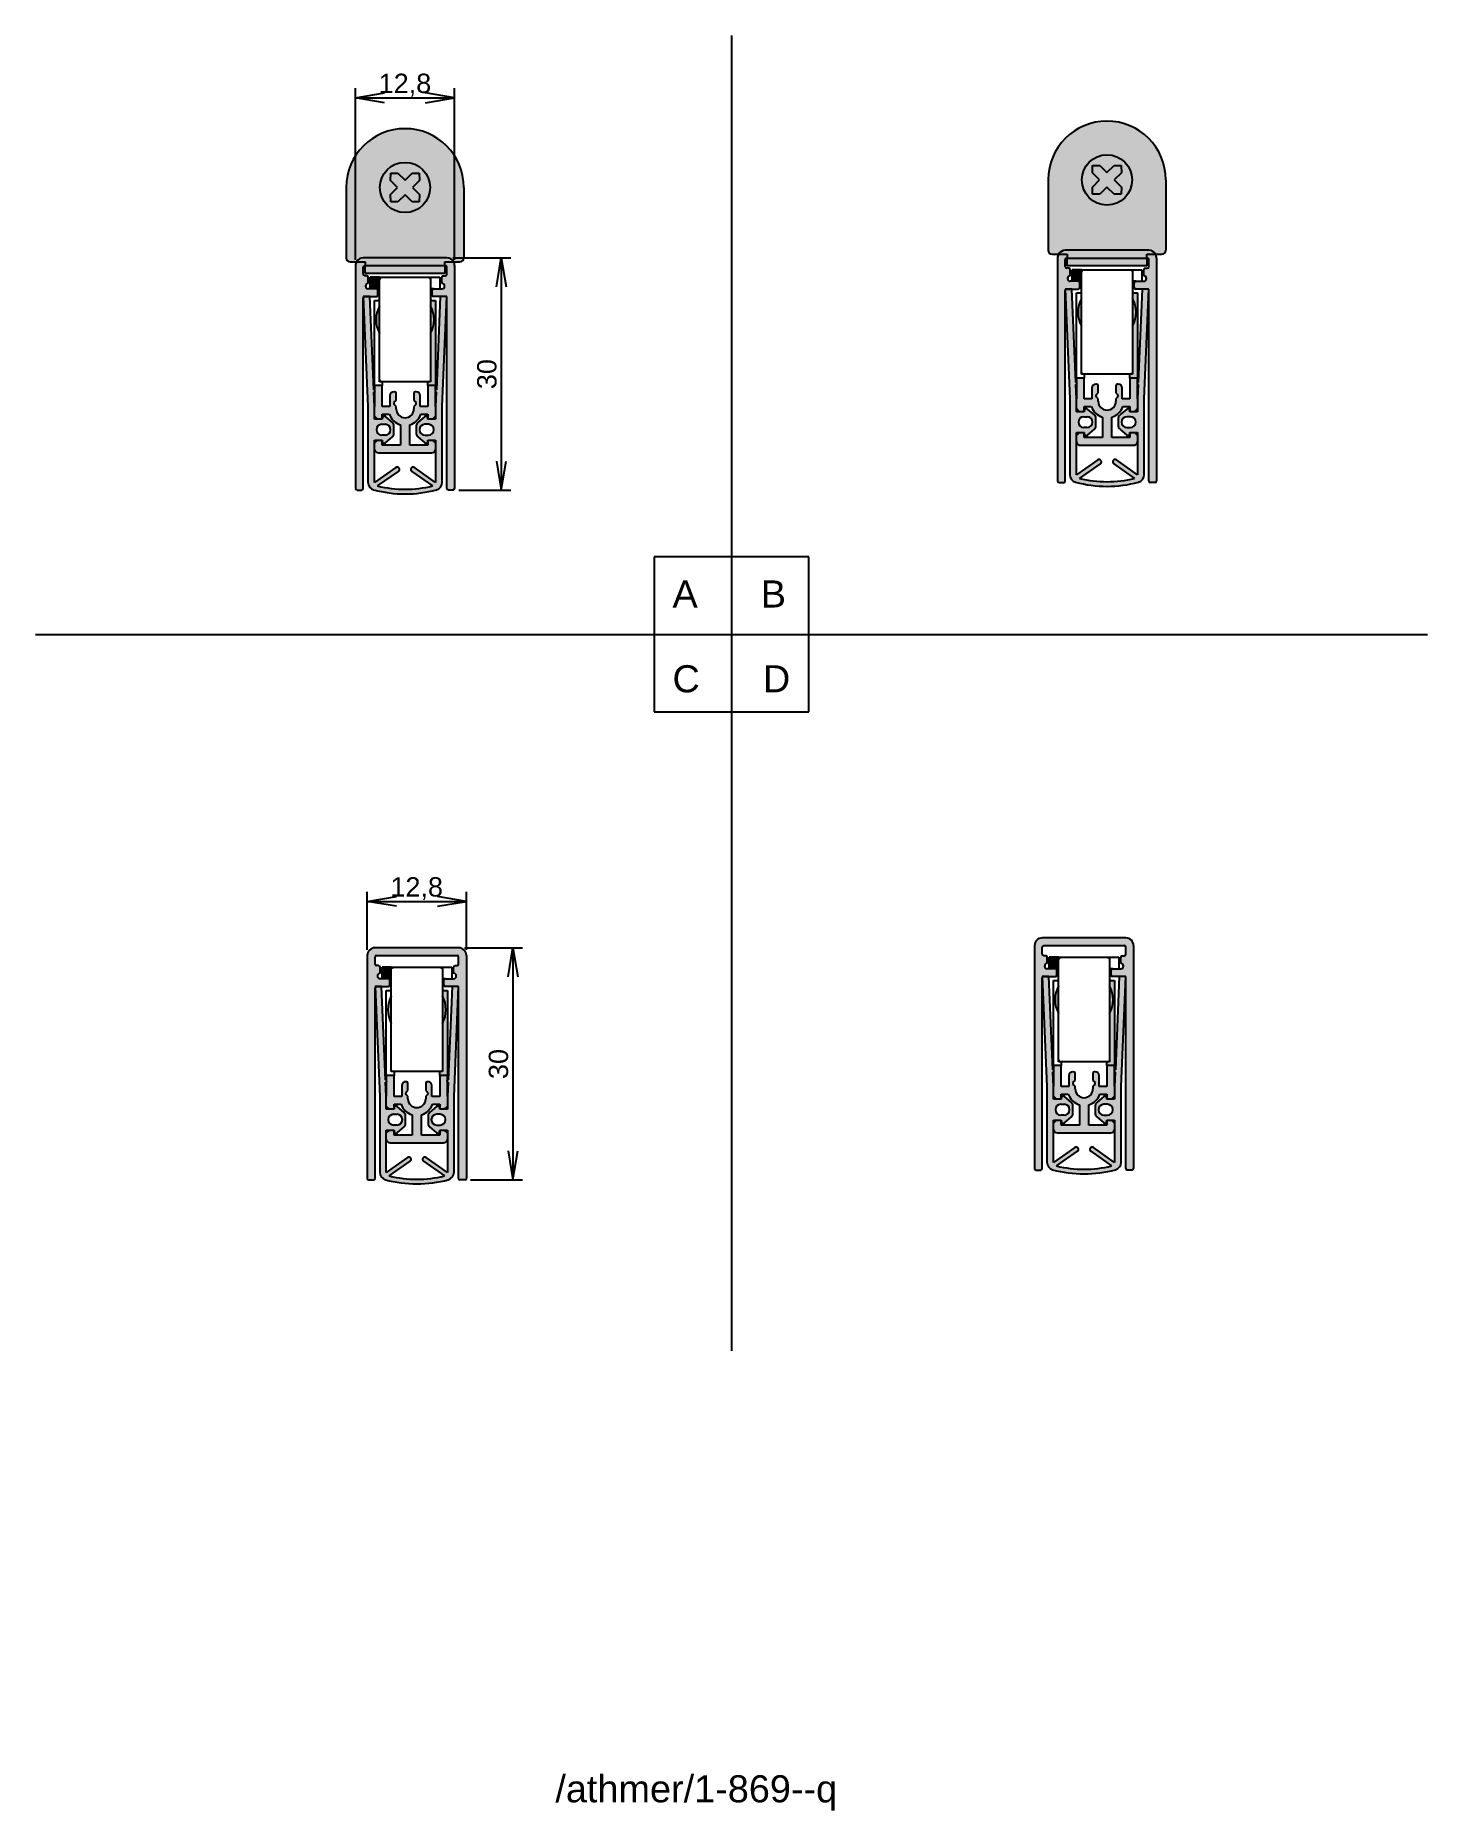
# Model space of a CAD drawing. Header units: millimetres. Extents: x 18 to 198, y 19 to 248.
import ezdxf
from ezdxf.enums import TextEntityAlignment as Align
from ezdxf.lldxf.tags import DXFTag

# ---------------------------------------------------------------- set-up
doc = ezdxf.new("R2010")
doc.units = ezdxf.units.MM
for name, color, linetype in [('3MM_SCHRAUBE_X_1', 7, 'Continuous'), ('AJ_359', 7, 'Continuous'), ('AP_562_M', 7, 'Continuous'), ('AP_563_708MM', 7, 'Continuous'), ('AP_564_703MM', 7, 'Continuous'), ('AW_121', 7, 'Continuous'), ('DV1_Default', 7, 'Continuous'), ('DV2_Default', 7, 'Continuous'), ('DV3_Default', 7, 'Continuous'), ('DV4_Default', 7, 'Continuous'), ('Standard', 7, 'Continuous')]:
    doc.layers.add(name, color=color, linetype=linetype)
doc.styles.add('SEACAD_Arial', font='ARIAL.TTF')
tags = doc.linetypes.add('HIDDEN2', pattern=[4.7625, 3.175, -1.5875]).pattern_tags.tags
tags[6:7] = [DXFTag(74, 4), DXFTag(75, 0), DXFTag(340, '0'), DXFTag(46, 0.0), DXFTag(50, 0.0), DXFTag(44, 0.0), DXFTag(45, 0.0)]
tags[4:5] = [DXFTag(74, 4), DXFTag(75, 0), DXFTag(340, '0'), DXFTag(46, 0.0), DXFTag(50, 0.0), DXFTag(44, 0.0), DXFTag(45, 0.0)]
doc.dimstyles.new('E-Katalog', dxfattribs={"dimtxt": 2.5, "dimasz": 3.75, "dimexe": 1.25, "dimexo": 0.75, "dimgap": 1.25, "dimtad": 1, "dimtxsty": 'SEACAD_Arial', "dimblk1": '_SE_OPEN', "dimblk2": '_SE_OPEN', "dimsah": 1, "dimcen": 1.25, "dimadec": 0, "dimazin": 0, "dimtfac": 1, "dimtmove": 0, "dimatfit": 3, "dimfxl": 0, "dimtolj": 1, "dimarcsym": 0})

msp = doc.modelspace()

# ---------------------------------------------------------------- texts
at = {"layer": 'Standard', "color": 7, "linetype": 'Continuous', "style": 'SEACAD_Arial'}
for s, p in [('A      B', (100.461, 178.053)), ('C      D', (100.461, 167.096)), ('/athmer/1-869--q', (85.326, 23.653))]:
    msp.add_text(s, height=3.5, dxfattribs=at).set_placement(p, align=Align.TOP_LEFT)

# ---------------------------------------------------------------- blocks, each defined once
blk = doc.blocks.new('SE')
at = {"layer": 'DV1_Default', "linetype": 'Continuous'}
h = blk.add_hatch(color=7, dxfattribs=at)
edge = h.paths.add_edge_path()
edge.add_line((58.3, 228.83), (58.3, 219.73))
edge.add_arc((58.8, 219.73), 0.5, 180, 270)
edge.add_line((58.8, 219.23), (59.64, 219.23))
edge.add_arc((60.51, 218.73), 1, 90, 150, ccw=False)
edge.add_line((60.51, 219.73), (71.31, 219.73))
edge.add_arc((71.31, 218.73), 1, 30, 90, ccw=False)
edge.add_line((72.18, 219.23), (73, 219.23))
edge.add_arc((73, 219.73), 0.5, 270, 360)
edge.add_line((73.5, 219.73), (73.5, 228.83))
edge.add_arc((65.9, 228.83), 7.6, 0, 180)
edge = h.paths.add_edge_path()
edge.add_ellipse((65.9, 228.83), major_axis=(3.25, 0), ratio=1, start_angle=0, end_angle=360)
h = blk.add_hatch(color=7, dxfattribs=at)
edge = h.paths.add_edge_path()
edge.add_ellipse((65.9, 228.83), major_axis=(3.25, 0), ratio=1, start_angle=0, end_angle=360)
h.paths.add_polyline_path([(64.05, 226.98), (64.98, 226.96), (65.9, 227.88), (66.82, 226.96), (67.75, 226.98), (67.76, 227.91), (66.85, 228.83), (67.76, 229.75), (67.75, 230.68), (66.82, 230.69), (65.9, 229.77), (64.98, 230.69), (64.05, 230.68), (64.04, 229.75), (64.95, 228.83), (64.04, 227.91)])
for points in [[(65.9, 229.77), (64.98, 230.69), (64.05, 230.68), (64.04, 229.75), (64.95, 228.83), (64.04, 227.91), (64.05, 226.98), (64.98, 226.96), (65.9, 227.88), (66.82, 226.96), (67.75, 226.98), (67.76, 227.91), (66.85, 228.83), (67.76, 229.75), (67.75, 230.68), (66.82, 230.69)], [(60.76, 217.73), (71.06, 217.73), (71.06, 218.73), (60.76, 218.73)], [(61.41, 217.23), (61.41, 215.73), (62.21, 215.73), (62.61, 215.73), (62.61, 217.22)]]:
    blk.add_hatch(color=7, dxfattribs=at).paths.add_polyline_path(points)
h = blk.add_hatch(color=7, dxfattribs=at)
edge = h.paths.add_edge_path()
edge.add_line((59.51, 218.73), (59.51, 189.93))
edge.add_arc((59.71, 189.93), 0.2, 180, 270)
edge.add_line((59.71, 189.73), (60.31, 189.73))
edge.add_arc((60.31, 189.93), 0.2, 270, 360)
edge.add_line((60.51, 189.93), (60.51, 214.53))
edge.add_arc((60.71, 214.53), 0.2, 165.5512, 180, ccw=False)
edge.add_line((60.52, 214.58), (60.51, 214.73))
edge.add_line((60.51, 214.73), (60.7, 214.73))
edge.add_arc((60.71, 214.53), 0.2, 90, 93.4624, ccw=False)
edge.add_line((60.71, 214.73), (61.36, 214.73))
edge.add_line((61.36, 214.73), (62.21, 214.73))
edge.add_arc((62.21, 214.93), 0.2, 270, 360)
edge.add_line((62.41, 214.93), (62.41, 215.53))
edge.add_arc((62.21, 215.53), 0.2, 0, 90)
edge.add_line((62.21, 215.73), (61.16, 215.73))
edge.add_arc((61.16, 216.08), 0.35, 90, 270, ccw=False)
edge.add_line((61.16, 216.43), (61.16, 217.23))
edge.add_arc((60.96, 217.23), 0.2, 0, 90)
edge.add_line((60.96, 217.43), (60.71, 217.43))
edge.add_arc((60.71, 217.63), 0.2, 180, 270, ccw=False)
edge.add_line((60.51, 217.63), (60.51, 218.53))
edge.add_arc((60.71, 218.53), 0.2, 90, 180, ccw=False)
edge.add_line((60.71, 218.73), (60.76, 218.73))
edge.add_line((60.76, 218.73), (60.76, 219.23))
edge.add_line((60.76, 219.23), (59.64, 219.23))
edge.add_arc((60.51, 218.73), 1, 150, 180)
h = blk.add_hatch(color=7, dxfattribs=at)
edge = h.paths.add_edge_path()
edge.add_line((71.31, 219.73), (60.51, 219.73))
edge.add_arc((60.51, 218.73), 1, 90, 150)
edge.add_line((59.64, 219.23), (60.76, 219.23))
edge.add_line((60.76, 219.23), (60.76, 218.73))
edge.add_line((60.76, 218.73), (71.06, 218.73))
edge.add_line((71.06, 218.73), (71.06, 219.23))
edge.add_line((71.06, 219.23), (72.18, 219.23))
edge.add_arc((71.31, 218.73), 1, 30, 90)
h = blk.add_hatch(color=7, dxfattribs=at)
edge = h.paths.add_edge_path()
edge.add_line((72.31, 189.93), (72.31, 218.73))
edge.add_arc((71.31, 218.73), 1, 0, 30)
edge.add_line((72.18, 219.23), (71.06, 219.23))
edge.add_line((71.06, 219.23), (71.06, 218.73))
edge.add_line((71.06, 218.73), (71.11, 218.73))
edge.add_arc((71.11, 218.53), 0.2, 0, 90, ccw=False)
edge.add_line((71.31, 218.53), (71.31, 217.63))
edge.add_arc((71.11, 217.63), 0.2, 270, 360, ccw=False)
edge.add_line((71.11, 217.43), (70.86, 217.43))
edge.add_arc((70.86, 217.23), 0.2, 90, 180)
edge.add_line((70.66, 217.23), (70.66, 216.43))
edge.add_arc((70.66, 216.08), 0.35, -90, 90, ccw=False)
edge.add_line((70.66, 215.73), (69.61, 215.73))
edge.add_arc((69.61, 215.53), 0.2, 90, 180)
edge.add_line((69.41, 215.53), (69.41, 214.93))
edge.add_arc((69.61, 214.93), 0.2, 180, 270)
edge.add_line((69.61, 214.73), (70.46, 214.73))
edge.add_line((70.46, 214.73), (71.11, 214.73))
edge.add_line((71.11, 214.73), (71.12, 214.73))
edge.add_line((71.12, 214.73), (71.31, 214.73))
edge.add_line((71.31, 214.73), (71.3, 214.58))
edge.add_arc((71.11, 214.53), 0.2, 0, 14.4488, ccw=False)
edge.add_line((71.31, 214.53), (71.31, 189.93))
edge.add_arc((71.51, 189.93), 0.2, 180, 270)
edge.add_line((71.51, 189.73), (72.11, 189.73))
edge.add_arc((72.11, 189.93), 0.2, 270, 360)
h = blk.add_hatch(color=7, dxfattribs=at)
edge = h.paths.add_edge_path()
edge.add_line((61.11, 200.53), (61.11, 190.73))
edge.add_arc((62.11, 190.73), 1, 180, 254.8467)
edge.add_arc((65.91, 204.77), 15.54, 254.8467, 285.1533)
edge.add_arc((69.71, 190.73), 1, 285.1533, 360)
edge.add_line((70.71, 190.73), (70.71, 200.53))
edge.add_line((70.71, 200.53), (71.3, 214.58))
edge.add_arc((71.11, 214.53), 0.2, 14.4488, 86.5376)
edge.add_line((71.12, 214.73), (70.46, 214.73))
edge.add_line((70.46, 214.73), (69.95, 202.68))
edge.add_arc((69.94, 202.53), 0.15, 87.5808, 267.5808)
edge.add_line((69.94, 202.38), (69.86, 200.54))
edge.add_line((69.86, 200.54), (69.86, 198.88))
edge.add_line((69.86, 198.88), (68.86, 198.88))
edge.add_line((68.86, 198.88), (68.86, 199.03))
edge.add_arc((68.61, 199.03), 0.25, 0, 130)
edge.add_line((68.45, 199.22), (67.54, 198.45))
edge.add_arc((67.86, 198.07), 0.5, 130, 180)
edge.add_line((67.36, 198.07), (67.36, 196.98))
edge.add_arc((67.86, 196.98), 0.5, 180, 230)
edge.add_line((67.54, 196.6), (68.45, 195.83))
edge.add_arc((68.61, 196.03), 0.25, 230, 360.016)
edge.add_line((68.86, 196.03), (68.87, 196.18))
edge.add_line((68.87, 196.18), (69.86, 196.18))
edge.add_line((69.86, 196.18), (69.86, 190.72))
edge.add_line((69.86, 190.72), (67.12, 192.64))
edge.add_arc((66.94, 192.39), 0.3, 54.9995, 234.9995)
edge.add_line((66.77, 192.15), (69.47, 190.26))
edge.add_arc((65.91, 204.77), 14.94, 256.2246, 283.7754, ccw=False)
edge.add_line((62.35, 190.26), (65.05, 192.15))
edge.add_arc((64.88, 192.39), 0.3, 305.0005, 485.0005)
edge.add_line((64.7, 192.64), (61.96, 190.72))
edge.add_line((61.96, 190.72), (61.96, 196.18))
edge.add_line((61.96, 196.18), (62.96, 196.18))
edge.add_line((62.96, 196.18), (62.96, 196.03))
edge.add_arc((63.21, 196.03), 0.25, 179.984, 310)
edge.add_line((63.37, 195.83), (64.28, 196.6))
edge.add_arc((63.96, 196.98), 0.5, 310, 360)
edge.add_line((64.46, 196.98), (64.46, 198.07))
edge.add_arc((63.96, 198.07), 0.5, 0, 50)
edge.add_line((64.28, 198.45), (63.37, 199.22))
edge.add_arc((63.21, 199.03), 0.25, 50, 180)
edge.add_line((62.96, 199.03), (62.96, 198.88))
edge.add_line((62.96, 198.88), (61.96, 198.88))
edge.add_line((61.96, 198.88), (61.96, 200.54))
edge.add_line((61.96, 200.54), (61.88, 202.38))
edge.add_arc((61.88, 202.53), 0.15, 272.4192, 452.4192)
edge.add_line((61.87, 202.68), (61.36, 214.73))
edge.add_line((61.36, 214.73), (60.7, 214.73))
edge.add_arc((60.71, 214.53), 0.2, 93.4624, 165.5512)
edge.add_line((60.52, 214.58), (61.11, 200.53))
edge = h.paths.add_edge_path()
edge.add_line((62.9, 196.83), (63.34, 196.83))
edge.add_arc((63.34, 197.53), 0.7, 270, 450)
edge.add_line((63.34, 198.23), (62.9, 198.23))
edge.add_arc((62.9, 197.53), 0.7, 90, 270)
edge = h.paths.add_edge_path()
edge.add_line((68.48, 196.83), (68.92, 196.83))
edge.add_arc((68.92, 197.53), 0.7, 270, 450)
edge.add_line((68.92, 198.23), (68.48, 198.23))
edge.add_arc((68.48, 197.53), 0.7, 90, 270)
h = blk.add_hatch(color=7, dxfattribs=at)
edge = h.paths.add_edge_path()
edge.add_line((62.61, 209.95), (62.61, 213.51))
edge.add_arc((65.91, 211.73), 3.75, 151.6424, 208.3576)
h = blk.add_hatch(color=7, dxfattribs=at)
edge = h.paths.add_edge_path()
edge.add_line((69.86, 203.23), (69.86, 214.23))
edge.add_line((69.86, 214.23), (69.36, 214.23))
edge.add_arc((69.36, 213.73), 0.5, 90, 107.4576)
edge.add_line((69.21, 214.21), (69.21, 213.51))
edge.add_arc((65.91, 211.73), 3.75, -28.3576, 28.3576, ccw=False)
edge.add_line((69.21, 209.95), (69.21, 203.73))
edge.add_line((69.21, 203.73), (68.86, 203.73))
edge.add_line((68.86, 203.73), (68.86, 203.23))
edge.add_line((68.86, 203.23), (69.86, 203.23))
h = blk.add_hatch(color=7, dxfattribs=at)
edge = h.paths.add_edge_path()
edge.add_arc((65.91, 211.73), 3.75, 331.6424, 388.3576)
edge.add_line((69.21, 213.51), (69.21, 209.95))
h = blk.add_hatch(color=7, dxfattribs=at)
edge = h.paths.add_edge_path()
edge.add_line((66.51, 195.53), (66.51, 198.16))
edge.add_arc((65.92, 200.23), 2.15, 286.0628, 340.8816)
edge.add_line((67.95, 199.53), (68.86, 199.53))
edge.add_line((68.86, 199.53), (68.86, 199.03))
edge.add_line((68.86, 199.03), (68.86, 198.98))
edge.add_arc((69.06, 198.98), 0.2, 180, 209.9111)
edge.add_line((68.89, 198.88), (69.46, 198.88))
edge.add_line((69.46, 198.88), (69.86, 199.28))
edge.add_line((69.86, 199.28), (69.86, 200.54))
edge.add_line((69.86, 200.54), (69.86, 202.4))
edge.add_arc((69.94, 202.53), 0.15, 123.9274, 236.0726, ccw=False)
edge.add_line((69.86, 202.65), (69.86, 203.23))
edge.add_line((69.86, 203.23), (68.86, 203.23))
edge.add_line((68.86, 203.23), (68.86, 200.53))
edge.add_line((68.86, 200.53), (67.86, 200.53))
edge.add_line((67.86, 200.53), (67.86, 201.93))
edge.add_arc((67.36, 201.93), 0.5, 0, 90)
edge.add_line((67.36, 202.43), (67.26, 202.43))
edge.add_arc((67.26, 202.23), 0.2, 90, 180)
edge.add_line((67.06, 202.23), (67.06, 201.31))
edge.add_line((67.06, 201.31), (67.3, 201.07))
edge.add_arc((67.16, 200.93), 0.2, -45, 45, ccw=False)
edge.add_line((67.3, 200.78), (67.06, 200.54))
edge.add_line((67.06, 200.54), (67.06, 200.23))
edge.add_arc((65.91, 200.23), 1.15, 180, 360, ccw=False)
edge.add_line((64.76, 200.23), (64.76, 200.54))
edge.add_line((64.76, 200.54), (64.52, 200.78))
edge.add_arc((64.66, 200.93), 0.2, 135, 225, ccw=False)
edge.add_line((64.52, 201.07), (64.76, 201.31))
edge.add_line((64.76, 201.31), (64.76, 202.23))
edge.add_arc((64.56, 202.23), 0.2, 0, 90)
edge.add_line((64.56, 202.43), (64.46, 202.43))
edge.add_arc((64.46, 201.93), 0.5, 90, 180)
edge.add_line((63.96, 201.93), (63.96, 200.53))
edge.add_line((63.96, 200.53), (62.96, 200.53))
edge.add_line((62.96, 200.53), (62.96, 203.23))
edge.add_line((62.96, 203.23), (61.96, 203.23))
edge.add_line((61.96, 203.23), (61.96, 202.65))
edge.add_arc((61.88, 202.53), 0.15, -56.0726, 56.0726, ccw=False)
edge.add_line((61.96, 202.4), (61.96, 200.54))
edge.add_line((61.96, 200.54), (61.96, 199.28))
edge.add_line((61.96, 199.28), (62.36, 198.88))
edge.add_line((62.36, 198.88), (62.93, 198.88))
edge.add_arc((62.76, 198.98), 0.2, 330.0889, 360)
edge.add_line((62.96, 198.98), (62.96, 199.03))
edge.add_line((62.96, 199.03), (62.96, 199.53))
edge.add_line((62.96, 199.53), (63.87, 199.53))
edge.add_arc((65.91, 200.23), 2.15, 199.1184, 253.9372)
edge.add_line((65.31, 198.16), (65.31, 195.53))
edge.add_line((65.31, 195.53), (62.96, 195.53))
edge.add_line((62.96, 195.53), (62.96, 196.03))
edge.add_line((62.96, 196.03), (62.96, 196.11))
edge.add_arc((62.76, 196.08), 0.2, 9.0953, 29.6702)
edge.add_line((62.93, 196.18), (62.36, 196.18))
edge.add_line((62.36, 196.18), (61.96, 195.78))
edge.add_line((61.96, 195.78), (61.96, 195.01))
edge.add_arc((62.46, 195.03), 0.5, 181.2991, 270)
edge.add_line((62.46, 194.53), (69.36, 194.53))
edge.add_arc((69.36, 195.03), 0.5, 270, 358.7009)
edge.add_line((69.86, 195.01), (69.86, 195.78))
edge.add_line((69.86, 195.78), (69.46, 196.18))
edge.add_line((69.46, 196.18), (68.89, 196.18))
edge.add_arc((69.06, 196.08), 0.2, 150.3298, 170.9047)
edge.add_line((68.86, 196.11), (68.86, 196.03))
edge.add_line((68.86, 196.03), (68.86, 195.53))
edge.add_line((68.86, 195.53), (66.51, 195.53))
at = {"layer": '3MM_SCHRAUBE_X_1', "color": 7, "linetype": 'Continuous'}
for p, q in [((64.04, 229.75), (64.05, 230.68)), ((64.95, 228.83), (64.04, 229.75)), ((64.05, 230.68), (64.98, 230.69)), ((64.98, 230.69), (65.9, 229.77)), ((65.9, 229.77), (66.82, 230.69)), ((66.82, 230.69), (67.75, 230.68)), ((67.76, 229.75), (66.85, 228.83)), ((67.75, 230.68), (67.76, 229.75)), ((64.04, 227.91), (64.95, 228.83)), ((64.05, 226.98), (64.04, 227.91)), ((65.9, 227.88), (64.98, 226.96)), ((66.82, 226.96), (65.9, 227.88)), ((66.85, 228.83), (67.76, 227.91)), ((67.76, 227.91), (67.75, 226.98)), ((64.98, 226.96), (64.05, 226.98)), ((67.75, 226.98), (66.82, 226.96))]:
    blk.add_line(p, q, dxfattribs=at)
at = {"layer": 'AJ_359', "color": 7, "linetype": 'Continuous'}
for p, q in [((61.41, 215.73), (61.41, 217.23)), ((62.61, 217.23), (61.41, 217.23)), ((62.61, 215.73), (62.21, 215.73)), ((62.61, 217.23), (69.21, 217.23)), ((62.61, 217.22), (62.61, 217.23)), ((62.61, 203.73), (62.61, 217.22)), ((69.21, 217.23), (70.41, 217.23)), ((69.21, 217.23), (69.21, 217.22)), ((69.21, 217.22), (69.21, 203.73)), ((69.61, 215.73), (69.21, 215.73)), ((70.41, 217.23), (70.41, 215.73)), ((62.61, 205.73), (62.61, 208.13)), ((69.21, 208.13), (69.21, 205.73)), ((62.61, 203.73), (62.61, 203.73)), ((69.21, 203.73), (62.61, 203.73)), ((69.21, 203.73), (69.21, 203.73))]:
    blk.add_line(p, q, dxfattribs=at)
for start, end in [(151.6424, 208.3576), (331.6424, 28.3576)]:
    blk.add_arc((65.91, 211.73), 3.75, start, end, dxfattribs=at)
for points in [[(62.61, 217.22), (62.61, 217.21), (62.63, 217.18), (62.69, 217.11), (62.72, 217.07), (62.76, 217.03)], [(69.06, 217.03), (69.1, 217.07), (69.13, 217.11), (69.19, 217.18), (69.21, 217.21), (69.21, 217.22)], [(62.61, 203.73), (62.61, 203.75), (62.63, 203.78), (62.69, 203.85), (62.72, 203.89), (62.76, 203.93)], [(69.06, 203.93), (69.1, 203.89), (69.13, 203.85), (69.19, 203.78), (69.21, 203.75), (69.21, 203.73)]]:
    blk.add_open_spline(points, degree=3, knots=[0, 0, 0, 0, 0.5, 0.5, 1, 1, 1, 1], dxfattribs=at)
at = {"layer": 'AP_562_M', "color": 7, "linetype": 'Continuous'}
for p, q in [((59.51, 218.73), (59.51, 189.93)), ((60.51, 217.63), (60.51, 218.53)), ((60.71, 218.73), (60.76, 218.73)), ((71.06, 218.73), (71.11, 218.73)), ((71.31, 217.63), (71.31, 218.53)), ((72.31, 218.73), (72.31, 189.93)), ((60.96, 217.43), (60.71, 217.43)), ((61.16, 216.43), (61.16, 217.23)), ((62.21, 215.73), (61.16, 215.73)), ((69.61, 215.73), (70.66, 215.73)), ((70.66, 216.43), (70.66, 217.23)), ((70.86, 217.43), (71.11, 217.43)), ((60.51, 189.93), (60.51, 214.53)), ((60.71, 214.73), (62.21, 214.73)), ((62.41, 214.93), (62.41, 215.53)), ((69.41, 214.93), (69.41, 215.53)), ((71.11, 214.73), (69.61, 214.73)), ((71.31, 189.93), (71.31, 214.53)), ((59.71, 189.73), (60.31, 189.73)), ((72.11, 189.73), (71.51, 189.73))]:
    blk.add_line(p, q, dxfattribs=at)
at = {"layer": 'AP_562_M', "color": 7, "linetype": 'HIDDEN2'}
for p, q in [((71.31, 219.73), (60.51, 219.73)), ((60.76, 218.73), (71.06, 218.73))]:
    blk.add_line(p, q, dxfattribs=at)
at = {"layer": 'AP_562_M', "color": 7, "linetype": 'Continuous'}
for centre, radius, start, end in [((60.51, 218.73), 1, 150, 180), ((60.71, 218.53), 0.2, 90, 180), ((71.11, 218.53), 0.2, 0, 90), ((71.31, 218.73), 1, 0, 30), ((60.71, 217.63), 0.2, 180, 270), ((61.16, 216.08), 0.35, 90, 270), ((60.96, 217.23), 0.2, 0, 90), ((62.21, 215.53), 0.2, 0, 90), ((69.61, 215.53), 0.2, 90, 180), ((70.86, 217.23), 0.2, 90, 180), ((70.66, 216.08), 0.35, 270, 90), ((71.11, 217.63), 0.2, 270, 0), ((60.71, 214.53), 0.2, 165.5512, 180), ((60.71, 214.53), 0.2, 90, 93.4624), ((62.21, 214.93), 0.2, 270, 0), ((69.61, 214.93), 0.2, 180, 270), ((71.11, 214.53), 0.2, 86.5376, 90), ((71.11, 214.53), 0.2, 0, 14.4488), ((59.71, 189.93), 0.2, 180, 270), ((60.31, 189.93), 0.2, 270, 0), ((71.51, 189.93), 0.2, 180, 270), ((72.11, 189.93), 0.2, 270, 0)]:
    blk.add_arc(centre, radius, start, end, dxfattribs=at)
at = {"layer": 'AP_562_M', "color": 7, "linetype": 'HIDDEN2'}
for centre, radius, start, end in [((60.51, 218.73), 1, 90, 150), ((71.31, 218.73), 1, 30, 90), ((60.71, 214.53), 0.2, 93.4624, 165.5512), ((71.11, 214.53), 0.2, 14.4488, 86.5376)]:
    blk.add_arc(centre, radius, start, end, dxfattribs=at)
at = {"layer": 'AP_563_708MM', "color": 7, "linetype": 'Continuous'}
for p, q in [((61.96, 203.23), (61.96, 214.23)), ((61.96, 214.23), (62.46, 214.23)), ((69.36, 214.23), (69.86, 214.23)), ((69.86, 214.23), (69.86, 203.23)), ((61.96, 203.23), (61.96, 202.65)), ((62.96, 203.23), (61.96, 203.23)), ((61.96, 202.4), (61.96, 200.54)), ((62.96, 203.73), (62.96, 203.23)), ((62.96, 200.53), (62.96, 203.23)), ((63.96, 201.93), (63.96, 200.53)), ((64.56, 202.43), (64.46, 202.43)), ((64.76, 201.31), (64.76, 202.23)), ((67.06, 202.23), (67.06, 201.31)), ((67.36, 202.43), (67.26, 202.43)), ((67.86, 200.53), (67.86, 201.93)), ((68.86, 203.23), (68.86, 203.73)), ((68.86, 203.23), (68.86, 200.53)), ((69.86, 203.23), (68.86, 203.23)), ((69.86, 202.65), (69.86, 203.23)), ((69.86, 200.54), (69.86, 202.4)), ((63.96, 200.53), (62.96, 200.53)), ((64.52, 201.07), (64.76, 201.31)), ((64.76, 200.54), (64.52, 200.78)), ((64.76, 200.23), (64.76, 200.54)), ((67.06, 201.31), (67.3, 201.07)), ((67.3, 200.78), (67.06, 200.54)), ((67.06, 200.54), (67.06, 200.23)), ((68.86, 200.53), (67.86, 200.53)), ((61.96, 199.28), (62.36, 198.88)), ((62.96, 199.53), (63.87, 199.53)), ((62.96, 199.03), (62.96, 199.53)), ((65.31, 198.16), (65.31, 195.53)), ((66.51, 195.53), (66.51, 198.16)), ((67.95, 199.53), (68.86, 199.53)), ((68.86, 199.53), (68.86, 199.03)), ((69.46, 198.88), (69.86, 199.28)), ((62.36, 196.18), (61.96, 195.78)), ((62.96, 195.53), (62.96, 196.03)), ((65.31, 195.53), (62.96, 195.53)), ((68.86, 195.53), (66.51, 195.53)), ((68.86, 196.03), (68.86, 195.53)), ((69.86, 195.78), (69.46, 196.18)), ((62.46, 194.53), (69.36, 194.53))]:
    blk.add_line(p, q, dxfattribs=at)
for centre, radius, start, end in [((62.46, 213.73), 0.5, 72.5424, 90), ((69.36, 213.73), 0.5, 90, 107.4576), ((64.46, 201.93), 0.5, 90, 180), ((64.56, 202.23), 0.2, 0, 90), ((67.26, 202.23), 0.2, 90, 180), ((67.36, 201.93), 0.5, 0, 90), ((64.66, 200.93), 0.2, 135, 225), ((65.91, 200.23), 1.15, 180, 0), ((67.16, 200.93), 0.2, 315, 45), ((62.76, 198.98), 0.2, 330.0889, 0), ((65.91, 200.23), 2.15, 199.1184, 253.9372), ((65.92, 200.23), 2.15, 286.0628, 340.8816), ((69.06, 198.98), 0.2, 180, 209.9111), ((62.46, 195.03), 0.5, 181.2991, 270), ((62.76, 196.08), 0.2, 9.0953, 29.6702), ((69.06, 196.08), 0.2, 150.3298, 170.9047), ((69.36, 195.03), 0.5, 270, 358.7009)]:
    blk.add_arc(centre, radius, start, end, dxfattribs=at)
at = {"layer": 'AP_564_703MM', "color": 7, "linetype": 'Continuous'}
for p, q in [((60.51, 214.73), (61.11, 200.53)), ((61.36, 214.73), (60.51, 214.73)), ((61.87, 202.68), (61.36, 214.73)), ((70.46, 214.73), (69.95, 202.68)), ((71.31, 214.73), (70.46, 214.73)), ((70.71, 200.53), (71.31, 214.73)), ((61.96, 200.54), (61.88, 202.38)), ((69.94, 202.38), (69.86, 200.54)), ((61.11, 200.53), (61.11, 190.73)), ((61.96, 198.88), (61.96, 200.54)), ((69.86, 200.54), (69.86, 198.88)), ((70.71, 190.73), (70.71, 200.53)), ((62.96, 198.88), (61.96, 198.88)), ((62.9, 198.23), (63.34, 198.23)), ((62.96, 199.03), (62.96, 198.88)), ((64.28, 198.45), (63.37, 199.22)), ((64.46, 196.98), (64.46, 198.07)), ((67.36, 198.07), (67.36, 196.98)), ((68.45, 199.22), (67.54, 198.45)), ((68.92, 198.23), (68.48, 198.23)), ((68.86, 198.88), (68.86, 199.03)), ((69.86, 198.88), (68.86, 198.88)), ((61.96, 196.18), (62.96, 196.18)), ((61.96, 190.72), (61.96, 196.18)), ((63.34, 196.83), (62.9, 196.83)), ((62.96, 196.18), (62.96, 196.03)), ((63.37, 195.83), (64.28, 196.6)), ((67.54, 196.6), (68.45, 195.83)), ((68.48, 196.83), (68.92, 196.83)), ((68.86, 196.03), (68.87, 196.18)), ((68.87, 196.18), (69.86, 196.18)), ((69.86, 196.18), (69.86, 190.72)), ((64.7, 192.64), (61.96, 190.72)), ((62.35, 190.26), (65.05, 192.15)), ((66.77, 192.15), (69.47, 190.26)), ((69.86, 190.72), (67.12, 192.64))]:
    blk.add_line(p, q, dxfattribs=at)
for centre, radius, start, end in [((61.88, 202.53), 0.15, 272.4192, 92.4192), ((69.94, 202.53), 0.15, 87.5808, 267.5808), ((62.9, 197.53), 0.7, 90, 270), ((63.21, 199.03), 0.25, 50, 180), ((63.34, 197.53), 0.7, 270, 90), ((63.96, 198.07), 0.5, 0, 50), ((67.86, 198.07), 0.5, 130, 180), ((68.48, 197.53), 0.7, 90, 270), ((68.61, 199.03), 0.25, 0, 130), ((68.92, 197.53), 0.7, 270, 90), ((63.21, 196.03), 0.25, 179.984, 310), ((63.96, 196.98), 0.5, 310, 0), ((67.86, 196.98), 0.5, 180, 230), ((68.61, 196.03), 0.25, 230, 0.016), ((64.88, 192.39), 0.3, 305.0005, 125.0005), ((66.94, 192.39), 0.3, 54.9995, 234.9995), ((62.11, 190.73), 1, 180, 254.8467), ((69.71, 190.73), 1, 285.1533, 0), ((65.91, 204.77), 15.54, 254.8467, 285.1533), ((65.91, 204.77), 14.94, 256.2246, 283.7754)]:
    blk.add_arc(centre, radius, start, end, dxfattribs=at)
at = {"layer": 'AW_121', "color": 7, "linetype": 'Continuous'}
for p, q in [((58.3, 228.83), (58.3, 219.73)), ((73.5, 228.83), (73.5, 219.73)), ((58.8, 219.23), (60.76, 219.23)), ((60.76, 219.23), (60.76, 218.73)), ((60.76, 217.73), (60.76, 218.73)), ((71.06, 219.23), (73, 219.23)), ((71.06, 218.73), (71.06, 219.23)), ((71.06, 218.73), (71.06, 217.73)), ((71.06, 217.73), (60.76, 217.73))]:
    blk.add_line(p, q, dxfattribs=at)
blk.add_circle((65.9, 228.83), 3.25, dxfattribs=at)
for centre, radius, start, end in [((65.9, 228.83), 7.6, 0, 180), ((58.8, 219.73), 0.5, 180, 270), ((73, 219.73), 0.5, 270, 0)]:
    blk.add_arc(centre, radius, start, end, dxfattribs=at)
blk = doc.blocks.new('DMBLK1')
at = {"layer": 'Standard', "color": 7, "linetype": 'Continuous'}
for p, q in [((59.51, 219.48), (59.51, 241.66)), ((72.31, 219.48), (72.31, 241.66)), ((59.51, 240.41), (72.31, 240.41))]:
    blk.add_line(p, q, dxfattribs=at)
for points in [[(63.26, 239.79), (59.51, 240.41), (63.26, 241.04)], [(68.56, 239.79), (72.31, 240.41), (68.56, 241.04)]]:
    blk.add_lwpolyline(points, dxfattribs=at)
at = {"layer": 'Standard', "color": 7, "linetype": 'Continuous', "style": 'SEACAD_Arial'}
blk.add_text('12,8', height=2.5, dxfattribs=at).set_placement((62.49, 243.54), align=Align.TOP_LEFT)
blk = doc.blocks.new('_SE_OPEN')
at = {"color": 0}
for p, q in [((-1, 0.1665), (0, 0)), ((0, 0), (-1, -0.1665)), ((0, 0), (-1, 0))]:
    blk.add_line(p, q, dxfattribs=at)
blk = doc.blocks.new('DMBLK2')
at = {"layer": 'Standard', "color": 7, "linetype": 'Continuous'}
for p, q in [((72.06, 219.73), (79.59, 219.73)), ((78.34, 219.73), (78.34, 189.73)), ((72.86, 189.73), (79.59, 189.73))]:
    blk.add_line(p, q, dxfattribs=at)
for points in [[(77.72, 215.98), (78.34, 219.73), (78.97, 215.98)], [(77.72, 193.48), (78.34, 189.73), (78.97, 193.48)]]:
    blk.add_lwpolyline(points, dxfattribs=at)
at = {"layer": 'Standard', "color": 7, "linetype": 'Continuous', "style": 'SEACAD_Arial'}
blk.add_text('30', height=2.5, rotation=90, dxfattribs=at).set_placement((75.22, 202.77), align=Align.TOP_LEFT)
blk = doc.blocks.new('SE1')
at = {"layer": 'DV2_Default', "linetype": 'Continuous'}
h = blk.add_hatch(color=7, dxfattribs=at)
edge = h.paths.add_edge_path()
edge.add_line((149, 229.81), (149, 220.71))
edge.add_arc((149.5, 220.71), 0.5, 180, 270)
edge.add_line((149.5, 220.21), (150.34, 220.21))
edge.add_arc((151.21, 219.71), 1, 90, 150, ccw=False)
edge.add_line((151.21, 220.71), (162.01, 220.71))
edge.add_arc((162.01, 219.71), 1, 30, 90, ccw=False)
edge.add_line((162.88, 220.21), (163.7, 220.21))
edge.add_arc((163.7, 220.71), 0.5, 270, 360)
edge.add_line((164.2, 220.71), (164.2, 229.81))
edge.add_arc((156.6, 229.81), 7.6, 0, 180)
edge = h.paths.add_edge_path()
edge.add_ellipse((156.6, 229.81), major_axis=(3.25, 0), ratio=1, start_angle=0, end_angle=360)
h = blk.add_hatch(color=7, dxfattribs=at)
edge = h.paths.add_edge_path()
edge.add_ellipse((156.6, 229.81), major_axis=(3.25, 0), ratio=1, start_angle=0, end_angle=360)
h.paths.add_polyline_path([(154.75, 227.96), (155.68, 227.95), (156.6, 228.87), (157.52, 227.95), (158.45, 227.96), (158.46, 228.89), (157.55, 229.81), (158.46, 230.73), (158.45, 231.66), (157.52, 231.68), (156.6, 230.76), (155.68, 231.68), (154.75, 231.66), (154.74, 230.73), (155.65, 229.81), (154.74, 228.89)])
for points in [[(156.6, 230.76), (155.68, 231.68), (154.75, 231.66), (154.74, 230.73), (155.65, 229.81), (154.74, 228.89), (154.75, 227.96), (155.68, 227.95), (156.6, 228.87), (157.52, 227.95), (158.45, 227.96), (158.46, 228.89), (157.55, 229.81), (158.46, 230.73), (158.45, 231.66), (157.52, 231.68)], [(151.46, 218.71), (161.76, 218.71), (161.76, 219.71), (151.46, 219.71)], [(152.11, 218.21), (152.11, 216.71), (152.91, 216.71), (153.31, 216.71), (153.31, 218.21)]]:
    blk.add_hatch(color=7, dxfattribs=at).paths.add_polyline_path(points)
h = blk.add_hatch(color=7, dxfattribs=at)
edge = h.paths.add_edge_path()
edge.add_line((150.21, 219.71), (150.21, 190.91))
edge.add_arc((150.41, 190.91), 0.2, 180, 270)
edge.add_line((150.41, 190.71), (151.01, 190.71))
edge.add_arc((151.01, 190.91), 0.2, 270, 360)
edge.add_line((151.21, 190.91), (151.21, 215.51))
edge.add_arc((151.41, 215.51), 0.2, 165.5512, 180, ccw=False)
edge.add_line((151.22, 215.56), (151.21, 215.71))
edge.add_line((151.21, 215.71), (151.4, 215.71))
edge.add_arc((151.41, 215.51), 0.2, 90, 93.4624, ccw=False)
edge.add_line((151.41, 215.71), (152.06, 215.71))
edge.add_line((152.06, 215.71), (152.91, 215.71))
edge.add_arc((152.91, 215.91), 0.2, 270, 360)
edge.add_line((153.11, 215.91), (153.11, 216.51))
edge.add_arc((152.91, 216.51), 0.2, 0, 90)
edge.add_line((152.91, 216.71), (151.86, 216.71))
edge.add_arc((151.86, 217.06), 0.35, 90, 270, ccw=False)
edge.add_line((151.86, 217.41), (151.86, 218.21))
edge.add_arc((151.66, 218.21), 0.2, 0, 90)
edge.add_line((151.66, 218.41), (151.41, 218.41))
edge.add_arc((151.41, 218.61), 0.2, 180, 270, ccw=False)
edge.add_line((151.21, 218.61), (151.21, 219.51))
edge.add_arc((151.41, 219.51), 0.2, 90, 180, ccw=False)
edge.add_line((151.41, 219.71), (151.46, 219.71))
edge.add_line((151.46, 219.71), (151.46, 220.21))
edge.add_line((151.46, 220.21), (150.34, 220.21))
edge.add_arc((151.21, 219.71), 1, 150, 180)
h = blk.add_hatch(color=7, dxfattribs=at)
edge = h.paths.add_edge_path()
edge.add_line((162.01, 220.71), (151.21, 220.71))
edge.add_arc((151.21, 219.71), 1, 90, 150)
edge.add_line((150.34, 220.21), (151.46, 220.21))
edge.add_line((151.46, 220.21), (151.46, 219.71))
edge.add_line((151.46, 219.71), (161.76, 219.71))
edge.add_line((161.76, 219.71), (161.76, 220.21))
edge.add_line((161.76, 220.21), (162.88, 220.21))
edge.add_arc((162.01, 219.71), 1, 30, 90)
h = blk.add_hatch(color=7, dxfattribs=at)
edge = h.paths.add_edge_path()
edge.add_line((163.01, 190.91), (163.01, 219.71))
edge.add_arc((162.01, 219.71), 1, 0, 30)
edge.add_line((162.88, 220.21), (161.76, 220.21))
edge.add_line((161.76, 220.21), (161.76, 219.71))
edge.add_line((161.76, 219.71), (161.81, 219.71))
edge.add_arc((161.81, 219.51), 0.2, 0, 90, ccw=False)
edge.add_line((162.01, 219.51), (162.01, 218.61))
edge.add_arc((161.81, 218.61), 0.2, 270, 360, ccw=False)
edge.add_line((161.81, 218.41), (161.56, 218.41))
edge.add_arc((161.56, 218.21), 0.2, 90, 180)
edge.add_line((161.36, 218.21), (161.36, 217.41))
edge.add_arc((161.36, 217.06), 0.35, -90, 90, ccw=False)
edge.add_line((161.36, 216.71), (160.31, 216.71))
edge.add_arc((160.31, 216.51), 0.2, 90, 180)
edge.add_line((160.11, 216.51), (160.11, 215.91))
edge.add_arc((160.31, 215.91), 0.2, 180, 270)
edge.add_line((160.31, 215.71), (161.16, 215.71))
edge.add_line((161.16, 215.71), (161.81, 215.71))
edge.add_line((161.81, 215.71), (161.82, 215.71))
edge.add_line((161.82, 215.71), (162.01, 215.71))
edge.add_line((162.01, 215.71), (162, 215.56))
edge.add_arc((161.81, 215.51), 0.2, 0, 14.4488, ccw=False)
edge.add_line((162.01, 215.51), (162.01, 190.91))
edge.add_arc((162.21, 190.91), 0.2, 180, 270)
edge.add_line((162.21, 190.71), (162.81, 190.71))
edge.add_arc((162.81, 190.91), 0.2, 270, 360)
h = blk.add_hatch(color=7, dxfattribs=at)
edge = h.paths.add_edge_path()
edge.add_line((151.81, 201.51), (151.81, 191.72))
edge.add_arc((152.81, 191.72), 1, 180, 254.8467)
edge.add_arc((156.61, 205.75), 15.54, 254.8467, 285.1533)
edge.add_arc((160.41, 191.72), 1, 285.1533, 360)
edge.add_line((161.41, 191.72), (161.41, 201.51))
edge.add_line((161.41, 201.51), (162, 215.56))
edge.add_arc((161.81, 215.51), 0.2, 14.4488, 86.5376)
edge.add_line((161.82, 215.71), (161.16, 215.71))
edge.add_line((161.16, 215.71), (160.65, 203.66))
edge.add_arc((160.64, 203.51), 0.15, 87.5808, 267.5808)
edge.add_line((160.64, 203.36), (160.56, 201.53))
edge.add_line((160.56, 201.53), (160.56, 199.86))
edge.add_line((160.56, 199.86), (159.56, 199.86))
edge.add_line((159.56, 199.86), (159.56, 200.01))
edge.add_arc((159.31, 200.01), 0.25, 0, 130)
edge.add_line((159.15, 200.2), (158.24, 199.44))
edge.add_arc((158.56, 199.05), 0.5, 130, 180)
edge.add_line((158.06, 199.05), (158.06, 197.97))
edge.add_arc((158.56, 197.97), 0.5, 180, 230)
edge.add_line((158.24, 197.58), (159.15, 196.82))
edge.add_arc((159.31, 197.01), 0.25, 230, 360.016)
edge.add_line((159.56, 197.01), (159.57, 197.16))
edge.add_line((159.57, 197.16), (160.56, 197.16))
edge.add_line((160.56, 197.16), (160.56, 191.7))
edge.add_line((160.56, 191.7), (157.82, 193.62))
edge.add_arc((157.64, 193.38), 0.3, 54.9995, 234.9995)
edge.add_line((157.47, 193.13), (160.17, 191.24))
edge.add_arc((156.61, 205.75), 14.94, 256.2246, 283.7754, ccw=False)
edge.add_line((153.05, 191.24), (155.75, 193.13))
edge.add_arc((155.58, 193.38), 0.3, 305.0005, 485.0005)
edge.add_line((155.4, 193.62), (152.66, 191.7))
edge.add_line((152.66, 191.7), (152.66, 197.16))
edge.add_line((152.66, 197.16), (153.66, 197.16))
edge.add_line((153.66, 197.16), (153.66, 197.01))
edge.add_arc((153.91, 197.01), 0.25, 179.984, 310)
edge.add_line((154.07, 196.82), (154.98, 197.58))
edge.add_arc((154.66, 197.97), 0.5, 310, 360)
edge.add_line((155.16, 197.97), (155.16, 199.05))
edge.add_arc((154.66, 199.05), 0.5, 0, 50)
edge.add_line((154.98, 199.44), (154.07, 200.2))
edge.add_arc((153.91, 200.01), 0.25, 50, 180)
edge.add_line((153.66, 200.01), (153.66, 199.86))
edge.add_line((153.66, 199.86), (152.66, 199.86))
edge.add_line((152.66, 199.86), (152.66, 201.53))
edge.add_line((152.66, 201.53), (152.58, 203.36))
edge.add_arc((152.58, 203.51), 0.15, 272.4192, 452.4192)
edge.add_line((152.57, 203.66), (152.06, 215.71))
edge.add_line((152.06, 215.71), (151.4, 215.71))
edge.add_arc((151.41, 215.51), 0.2, 93.4624, 165.5512)
edge.add_line((151.22, 215.56), (151.81, 201.51))
edge = h.paths.add_edge_path()
edge.add_line((153.6, 197.81), (154.04, 197.81))
edge.add_arc((154.04, 198.51), 0.7, 270, 450)
edge.add_line((154.04, 199.21), (153.6, 199.21))
edge.add_arc((153.6, 198.51), 0.7, 90, 270)
edge = h.paths.add_edge_path()
edge.add_line((159.18, 197.81), (159.62, 197.81))
edge.add_arc((159.62, 198.51), 0.7, 270, 450)
edge.add_line((159.62, 199.21), (159.18, 199.21))
edge.add_arc((159.18, 198.51), 0.7, 90, 270)
h = blk.add_hatch(color=7, dxfattribs=at)
edge = h.paths.add_edge_path()
edge.add_line((153.31, 210.93), (153.31, 214.49))
edge.add_arc((156.61, 212.71), 3.75, 151.6424, 208.3576)
h = blk.add_hatch(color=7, dxfattribs=at)
edge = h.paths.add_edge_path()
edge.add_line((160.56, 204.21), (160.56, 215.21))
edge.add_line((160.56, 215.21), (160.06, 215.21))
edge.add_arc((160.06, 214.71), 0.5, 90, 107.4576)
edge.add_line((159.91, 215.19), (159.91, 214.49))
edge.add_arc((156.61, 212.71), 3.75, -28.3576, 28.3576, ccw=False)
edge.add_line((159.91, 210.93), (159.91, 204.72))
edge.add_line((159.91, 204.72), (159.56, 204.71))
edge.add_line((159.56, 204.71), (159.56, 204.21))
edge.add_line((159.56, 204.21), (160.56, 204.21))
h = blk.add_hatch(color=7, dxfattribs=at)
edge = h.paths.add_edge_path()
edge.add_arc((156.61, 212.71), 3.75, 331.6424, 388.3576)
edge.add_line((159.91, 214.49), (159.91, 210.93))
h = blk.add_hatch(color=7, dxfattribs=at)
edge = h.paths.add_edge_path()
edge.add_line((157.21, 196.51), (157.21, 199.15))
edge.add_arc((156.62, 201.22), 2.15, 286.0628, 340.8816)
edge.add_line((158.65, 200.51), (159.56, 200.51))
edge.add_line((159.56, 200.51), (159.56, 200.01))
edge.add_line((159.56, 200.01), (159.56, 199.96))
edge.add_arc((159.76, 199.96), 0.2, 180, 209.9111)
edge.add_line((159.59, 199.86), (160.16, 199.86))
edge.add_line((160.16, 199.86), (160.56, 200.26))
edge.add_line((160.56, 200.26), (160.56, 201.53))
edge.add_line((160.56, 201.53), (160.56, 203.39))
edge.add_arc((160.64, 203.51), 0.15, 123.9274, 236.0726, ccw=False)
edge.add_line((160.56, 203.63), (160.56, 204.21))
edge.add_line((160.56, 204.21), (159.56, 204.21))
edge.add_line((159.56, 204.21), (159.56, 201.51))
edge.add_line((159.56, 201.51), (158.56, 201.51))
edge.add_line((158.56, 201.51), (158.56, 202.91))
edge.add_arc((158.06, 202.91), 0.5, 0, 90)
edge.add_line((158.06, 203.41), (157.96, 203.41))
edge.add_arc((157.96, 203.21), 0.2, 90, 180)
edge.add_line((157.76, 203.21), (157.76, 202.29))
edge.add_line((157.76, 202.29), (158, 202.05))
edge.add_arc((157.86, 201.91), 0.2, -45, 45, ccw=False)
edge.add_line((158, 201.77), (157.76, 201.53))
edge.add_line((157.76, 201.53), (157.76, 201.21))
edge.add_arc((156.61, 201.21), 1.15, 180, 360, ccw=False)
edge.add_line((155.46, 201.21), (155.46, 201.53))
edge.add_line((155.46, 201.53), (155.22, 201.77))
edge.add_arc((155.36, 201.91), 0.2, 135, 225, ccw=False)
edge.add_line((155.22, 202.05), (155.46, 202.29))
edge.add_line((155.46, 202.29), (155.46, 203.21))
edge.add_arc((155.26, 203.21), 0.2, 0, 90)
edge.add_line((155.26, 203.41), (155.16, 203.41))
edge.add_arc((155.16, 202.91), 0.5, 90, 180)
edge.add_line((154.66, 202.91), (154.66, 201.51))
edge.add_line((154.66, 201.51), (153.66, 201.51))
edge.add_line((153.66, 201.51), (153.66, 204.21))
edge.add_line((153.66, 204.21), (152.66, 204.21))
edge.add_line((152.66, 204.21), (152.66, 203.63))
edge.add_arc((152.58, 203.51), 0.15, -56.0726, 56.0726, ccw=False)
edge.add_line((152.66, 203.39), (152.66, 201.53))
edge.add_line((152.66, 201.53), (152.66, 200.26))
edge.add_line((152.66, 200.26), (153.06, 199.86))
edge.add_line((153.06, 199.86), (153.63, 199.86))
edge.add_arc((153.46, 199.96), 0.2, 330.0889, 360)
edge.add_line((153.66, 199.96), (153.66, 200.01))
edge.add_line((153.66, 200.01), (153.66, 200.51))
edge.add_line((153.66, 200.51), (154.57, 200.51))
edge.add_arc((156.61, 201.22), 2.15, 199.1184, 253.9372)
edge.add_line((156.01, 199.15), (156.01, 196.51))
edge.add_line((156.01, 196.51), (153.66, 196.51))
edge.add_line((153.66, 196.51), (153.66, 197.01))
edge.add_line((153.66, 197.01), (153.66, 197.09))
edge.add_arc((153.46, 197.06), 0.2, 9.0953, 29.6702)
edge.add_line((153.63, 197.16), (153.06, 197.16))
edge.add_line((153.06, 197.16), (152.66, 196.76))
edge.add_line((152.66, 196.76), (152.66, 196))
edge.add_arc((153.16, 196.01), 0.5, 181.2991, 270)
edge.add_line((153.16, 195.51), (160.06, 195.51))
edge.add_arc((160.06, 196.01), 0.5, 270, 358.7009)
edge.add_line((160.56, 196), (160.56, 196.76))
edge.add_line((160.56, 196.76), (160.16, 197.16))
edge.add_line((160.16, 197.16), (159.59, 197.16))
edge.add_arc((159.76, 197.06), 0.2, 150.3298, 170.9047)
edge.add_line((159.56, 197.09), (159.56, 197.01))
edge.add_line((159.56, 197.01), (159.56, 196.51))
edge.add_line((159.56, 196.51), (157.21, 196.51))
at = {"layer": '3MM_SCHRAUBE_X_1', "color": 7, "linetype": 'Continuous'}
for p, q in [((154.75, 231.66), (155.68, 231.68)), ((155.68, 231.68), (156.6, 230.76)), ((156.6, 230.76), (157.52, 231.68)), ((157.52, 231.68), (158.45, 231.66)), ((154.74, 230.73), (154.75, 231.66)), ((155.65, 229.81), (154.74, 230.73)), ((154.74, 228.89), (155.65, 229.81)), ((158.46, 230.73), (157.55, 229.81)), ((157.55, 229.81), (158.46, 228.89)), ((158.45, 231.66), (158.46, 230.73)), ((154.75, 227.96), (154.74, 228.89)), ((155.68, 227.95), (154.75, 227.96)), ((156.6, 228.87), (155.68, 227.95)), ((157.52, 227.95), (156.6, 228.87)), ((158.45, 227.96), (157.52, 227.95)), ((158.46, 228.89), (158.45, 227.96))]:
    blk.add_line(p, q, dxfattribs=at)
at = {"layer": 'AJ_359', "color": 7, "linetype": 'Continuous'}
for p, q in [((152.11, 216.71), (152.11, 218.21)), ((153.31, 218.21), (152.11, 218.21)), ((153.31, 218.21), (159.91, 218.21)), ((153.31, 204.72), (153.31, 218.21)), ((153.31, 218.21), (153.31, 218.21)), ((159.91, 218.21), (161.11, 218.21)), ((159.91, 218.21), (159.91, 204.72)), ((159.91, 218.21), (159.91, 218.21)), ((161.11, 218.21), (161.11, 216.71)), ((153.31, 216.71), (152.91, 216.71)), ((160.31, 216.71), (159.91, 216.71)), ((153.31, 206.71), (153.31, 209.11)), ((159.91, 209.11), (159.91, 206.71)), ((153.31, 204.71), (153.31, 204.72)), ((159.91, 204.71), (153.31, 204.71)), ((159.91, 204.72), (159.91, 204.71))]:
    blk.add_line(p, q, dxfattribs=at)
for start, end in [(151.6424, 208.3576), (331.6424, 28.3576)]:
    blk.add_arc((156.61, 212.71), 3.75, start, end, dxfattribs=at)
for points in [[(153.31, 218.21), (153.31, 218.19), (153.33, 218.16), (153.39, 218.09), (153.42, 218.05), (153.46, 218.01)], [(159.76, 218.01), (159.8, 218.05), (159.83, 218.09), (159.89, 218.16), (159.91, 218.19), (159.91, 218.21)], [(153.31, 204.72), (153.31, 204.73), (153.33, 204.77), (153.39, 204.84), (153.42, 204.87), (153.46, 204.91)], [(159.76, 204.91), (159.8, 204.87), (159.83, 204.84), (159.89, 204.77), (159.91, 204.73), (159.91, 204.72)]]:
    blk.add_open_spline(points, degree=3, knots=[0, 0, 0, 0, 0.5, 0.5, 1, 1, 1, 1], dxfattribs=at)
at = {"layer": 'AP_562_M', "color": 7, "linetype": 'HIDDEN2'}
for p, q in [((162.01, 220.71), (151.21, 220.71)), ((151.46, 219.71), (161.76, 219.71))]:
    blk.add_line(p, q, dxfattribs=at)
at = {"layer": 'AP_562_M', "color": 7, "linetype": 'Continuous'}
for p, q in [((150.21, 219.71), (150.21, 190.91)), ((151.21, 218.61), (151.21, 219.51)), ((151.41, 219.71), (151.46, 219.71)), ((151.66, 218.41), (151.41, 218.41)), ((151.86, 217.41), (151.86, 218.21)), ((161.36, 217.41), (161.36, 218.21)), ((161.56, 218.41), (161.81, 218.41)), ((161.76, 219.71), (161.81, 219.71)), ((162.01, 218.61), (162.01, 219.51)), ((163.01, 219.71), (163.01, 190.91)), ((151.41, 215.71), (152.91, 215.71)), ((152.91, 216.71), (151.86, 216.71)), ((153.11, 215.91), (153.11, 216.51)), ((160.11, 215.91), (160.11, 216.51)), ((160.31, 216.71), (161.36, 216.71)), ((161.81, 215.71), (160.31, 215.71)), ((151.21, 190.91), (151.21, 215.51)), ((162.01, 190.91), (162.01, 215.51)), ((150.41, 190.71), (151.01, 190.71)), ((162.81, 190.71), (162.21, 190.71))]:
    blk.add_line(p, q, dxfattribs=at)
for centre, radius, start, end in [((151.21, 219.71), 1, 150, 180), ((162.01, 219.71), 1, 0, 30), ((151.41, 219.51), 0.2, 90, 180), ((151.41, 218.61), 0.2, 180, 270), ((151.66, 218.21), 0.2, 0, 90), ((161.56, 218.21), 0.2, 90, 180), ((161.81, 219.51), 0.2, 0, 90), ((161.81, 218.61), 0.2, 270, 0), ((151.41, 215.51), 0.2, 90, 93.4624), ((151.86, 217.06), 0.35, 90, 270), ((152.91, 216.51), 0.2, 0, 90), ((152.91, 215.91), 0.2, 270, 0), ((160.31, 216.51), 0.2, 90, 180), ((160.31, 215.91), 0.2, 180, 270), ((161.36, 217.06), 0.35, 270, 90), ((161.81, 215.51), 0.2, 86.5376, 90), ((151.41, 215.51), 0.2, 165.5512, 180), ((161.81, 215.51), 0.2, 0, 14.4488), ((150.41, 190.91), 0.2, 180, 270), ((151.01, 190.91), 0.2, 270, 0), ((162.21, 190.91), 0.2, 180, 270), ((162.81, 190.91), 0.2, 270, 0)]:
    blk.add_arc(centre, radius, start, end, dxfattribs=at)
at = {"layer": 'AP_562_M', "color": 7, "linetype": 'HIDDEN2'}
for centre, radius, start, end in [((151.21, 219.71), 1, 90, 150), ((162.01, 219.71), 1, 30, 90), ((151.41, 215.51), 0.2, 93.4624, 165.5512), ((161.81, 215.51), 0.2, 14.4488, 86.5376)]:
    blk.add_arc(centre, radius, start, end, dxfattribs=at)
at = {"layer": 'AP_563_708MM', "color": 7, "linetype": 'Continuous'}
for p, q in [((152.66, 204.21), (152.66, 215.21)), ((152.66, 215.21), (153.16, 215.21)), ((160.06, 215.21), (160.56, 215.21)), ((160.56, 215.21), (160.56, 204.21)), ((152.66, 204.21), (152.66, 203.63)), ((153.66, 204.21), (152.66, 204.21)), ((153.66, 204.71), (153.66, 204.21)), ((153.66, 201.51), (153.66, 204.21)), ((159.56, 204.21), (159.56, 204.71)), ((159.56, 204.21), (159.56, 201.51)), ((160.56, 204.21), (159.56, 204.21)), ((160.56, 203.63), (160.56, 204.21)), ((152.66, 203.39), (152.66, 201.53)), ((154.66, 202.91), (154.66, 201.51)), ((155.26, 203.41), (155.16, 203.41)), ((155.22, 202.05), (155.46, 202.29)), ((155.46, 202.29), (155.46, 203.21)), ((157.76, 203.21), (157.76, 202.29)), ((157.76, 202.29), (158, 202.05)), ((158.06, 203.41), (157.96, 203.41)), ((158.56, 201.51), (158.56, 202.91)), ((160.56, 201.53), (160.56, 203.39)), ((152.66, 200.26), (153.06, 199.86)), ((154.66, 201.51), (153.66, 201.51)), ((153.66, 200.51), (154.57, 200.51)), ((153.66, 200.01), (153.66, 200.51)), ((155.46, 201.53), (155.22, 201.77)), ((155.46, 201.21), (155.46, 201.53)), ((158, 201.77), (157.76, 201.53)), ((157.76, 201.53), (157.76, 201.21)), ((159.56, 201.51), (158.56, 201.51)), ((158.65, 200.51), (159.56, 200.51)), ((159.56, 200.51), (159.56, 200.01)), ((160.16, 199.86), (160.56, 200.26)), ((156.01, 199.15), (156.01, 196.51)), ((157.21, 196.51), (157.21, 199.15)), ((153.06, 197.16), (152.66, 196.76)), ((153.16, 195.51), (160.06, 195.51)), ((153.66, 196.51), (153.66, 197.01)), ((156.01, 196.51), (153.66, 196.51)), ((159.56, 196.51), (157.21, 196.51)), ((159.56, 197.01), (159.56, 196.51)), ((160.56, 196.76), (160.16, 197.16))]:
    blk.add_line(p, q, dxfattribs=at)
for centre, radius, start, end in [((153.16, 214.71), 0.5, 72.5424, 90), ((160.06, 214.71), 0.5, 90, 107.4576), ((155.16, 202.91), 0.5, 90, 180), ((155.36, 201.91), 0.2, 135, 225), ((155.26, 203.21), 0.2, 0, 90), ((157.96, 203.21), 0.2, 90, 180), ((157.86, 201.91), 0.2, 315, 45), ((158.06, 202.91), 0.5, 0, 90), ((153.46, 199.96), 0.2, 330.0889, 0), ((156.61, 201.22), 2.15, 199.1184, 253.9372), ((156.61, 201.21), 1.15, 180, 0), ((156.62, 201.22), 2.15, 286.0628, 340.8816), ((159.76, 199.96), 0.2, 180, 209.9111), ((153.16, 196.01), 0.5, 181.2991, 270), ((153.46, 197.06), 0.2, 9.0953, 29.6702), ((159.76, 197.06), 0.2, 150.3298, 170.9047), ((160.06, 196.01), 0.5, 270, 358.7009)]:
    blk.add_arc(centre, radius, start, end, dxfattribs=at)
at = {"layer": 'AP_564_703MM', "color": 7, "linetype": 'Continuous'}
for p, q in [((151.21, 215.71), (151.81, 201.51)), ((152.06, 215.71), (151.21, 215.71)), ((152.57, 203.66), (152.06, 215.71)), ((161.16, 215.71), (160.65, 203.66)), ((162.01, 215.71), (161.16, 215.71)), ((161.41, 201.51), (162.01, 215.71)), ((152.66, 201.53), (152.58, 203.36)), ((160.64, 203.36), (160.56, 201.53)), ((151.81, 201.51), (151.81, 191.72)), ((152.66, 199.86), (152.66, 201.53)), ((153.66, 199.86), (152.66, 199.86)), ((153.66, 200.01), (153.66, 199.86)), ((154.98, 199.44), (154.07, 200.2)), ((159.15, 200.2), (158.24, 199.44)), ((159.56, 199.86), (159.56, 200.01)), ((160.56, 199.86), (159.56, 199.86)), ((160.56, 201.53), (160.56, 199.86)), ((161.41, 191.72), (161.41, 201.51)), ((153.6, 199.21), (154.04, 199.21)), ((154.04, 197.81), (153.6, 197.81)), ((154.07, 196.82), (154.98, 197.58)), ((155.16, 197.97), (155.16, 199.05)), ((158.06, 199.05), (158.06, 197.97)), ((158.24, 197.58), (159.15, 196.82)), ((159.62, 199.21), (159.18, 199.21)), ((159.18, 197.81), (159.62, 197.81)), ((152.66, 197.16), (153.66, 197.16)), ((152.66, 191.7), (152.66, 197.16)), ((153.66, 197.16), (153.66, 197.01)), ((159.56, 197.01), (159.57, 197.16)), ((159.57, 197.16), (160.56, 197.16)), ((160.56, 197.16), (160.56, 191.7)), ((155.4, 193.62), (152.66, 191.7)), ((153.05, 191.24), (155.75, 193.13)), ((157.47, 193.13), (160.17, 191.24)), ((160.56, 191.7), (157.82, 193.62))]:
    blk.add_line(p, q, dxfattribs=at)
for centre, radius, start, end in [((152.58, 203.51), 0.15, 272.4192, 92.4192), ((160.64, 203.51), 0.15, 87.5808, 267.5808), ((153.91, 200.01), 0.25, 50, 180), ((159.31, 200.01), 0.25, 0, 130), ((153.6, 198.51), 0.7, 90, 270), ((154.04, 198.51), 0.7, 270, 90), ((154.66, 199.05), 0.5, 0, 50), ((154.66, 197.97), 0.5, 310, 0), ((158.56, 199.05), 0.5, 130, 180), ((158.56, 197.97), 0.5, 180, 230), ((159.18, 198.51), 0.7, 90, 270), ((159.62, 198.51), 0.7, 270, 90), ((153.91, 197.01), 0.25, 179.984, 310), ((159.31, 197.01), 0.25, 230, 0.016), ((155.58, 193.38), 0.3, 305.0005, 125.0005), ((157.64, 193.38), 0.3, 54.9995, 234.9995), ((152.81, 191.72), 1, 180, 254.8467), ((156.61, 205.75), 15.54, 254.8467, 285.1533), ((156.61, 205.75), 14.94, 256.2246, 283.7754), ((160.41, 191.72), 1, 285.1533, 0)]:
    blk.add_arc(centre, radius, start, end, dxfattribs=at)
at = {"layer": 'AW_121', "color": 7, "linetype": 'Continuous'}
for p, q in [((149, 229.81), (149, 220.71)), ((164.2, 229.81), (164.2, 220.71)), ((149.5, 220.21), (151.46, 220.21)), ((151.46, 220.21), (151.46, 219.71)), ((161.76, 220.21), (163.7, 220.21)), ((161.76, 219.71), (161.76, 220.21)), ((151.46, 218.71), (151.46, 219.71)), ((161.76, 218.71), (151.46, 218.71)), ((161.76, 219.71), (161.76, 218.71))]:
    blk.add_line(p, q, dxfattribs=at)
blk.add_circle((156.6, 229.81), 3.25, dxfattribs=at)
for centre, radius, start, end in [((156.6, 229.81), 7.6, 0, 180), ((149.5, 220.71), 0.5, 180, 270), ((163.7, 220.71), 0.5, 270, 0)]:
    blk.add_arc(centre, radius, start, end, dxfattribs=at)
blk = doc.blocks.new('SE2')
at = {"layer": 'DV3_Default', "linetype": 'Continuous'}
h = blk.add_hatch(color=7, dxfattribs=at)
edge = h.paths.add_edge_path()
edge.add_line((61.03, 129.58), (61.03, 100.78))
edge.add_arc((61.23, 100.78), 0.2, 180, 270)
edge.add_line((61.23, 100.58), (61.83, 100.58))
edge.add_arc((61.83, 100.78), 0.2, 270, 360)
edge.add_line((62.03, 100.78), (62.03, 125.38))
edge.add_arc((62.23, 125.38), 0.2, 165.5512, 180, ccw=False)
edge.add_line((62.04, 125.43), (62.03, 125.58))
edge.add_line((62.03, 125.58), (62.22, 125.58))
edge.add_arc((62.23, 125.38), 0.2, 90, 93.4624, ccw=False)
edge.add_line((62.23, 125.58), (62.88, 125.58))
edge.add_line((62.88, 125.58), (63.73, 125.58))
edge.add_arc((63.73, 125.78), 0.2, 270, 360)
edge.add_line((63.93, 125.78), (63.93, 126.38))
edge.add_arc((63.73, 126.38), 0.2, 0, 90)
edge.add_line((63.73, 126.58), (62.68, 126.58))
edge.add_arc((62.68, 126.93), 0.35, 90, 270, ccw=False)
edge.add_line((62.68, 127.28), (62.68, 128.08))
edge.add_arc((62.48, 128.08), 0.2, 0, 90)
edge.add_line((62.48, 128.28), (62.23, 128.28))
edge.add_arc((62.23, 128.48), 0.2, 180, 270, ccw=False)
edge.add_line((62.03, 128.48), (62.03, 129.38))
edge.add_arc((62.23, 129.38), 0.2, 90, 180, ccw=False)
edge.add_line((62.23, 129.58), (72.63, 129.58))
edge.add_arc((72.63, 129.38), 0.2, 0, 90, ccw=False)
edge.add_line((72.83, 129.38), (72.83, 128.48))
edge.add_arc((72.63, 128.48), 0.2, 270, 360, ccw=False)
edge.add_line((72.63, 128.28), (72.38, 128.28))
edge.add_arc((72.38, 128.08), 0.2, 90, 180)
edge.add_line((72.18, 128.08), (72.18, 127.28))
edge.add_arc((72.18, 126.93), 0.35, -90, 90, ccw=False)
edge.add_line((72.18, 126.58), (71.13, 126.58))
edge.add_arc((71.13, 126.38), 0.2, 90, 180)
edge.add_line((70.93, 126.38), (70.93, 125.78))
edge.add_arc((71.13, 125.78), 0.2, 180, 270)
edge.add_line((71.13, 125.58), (71.98, 125.58))
edge.add_line((71.98, 125.58), (72.63, 125.58))
edge.add_line((72.63, 125.58), (72.64, 125.58))
edge.add_line((72.64, 125.58), (72.83, 125.58))
edge.add_line((72.83, 125.58), (72.82, 125.43))
edge.add_arc((72.63, 125.38), 0.2, 0, 14.4488, ccw=False)
edge.add_line((72.83, 125.38), (72.83, 100.78))
edge.add_arc((73.03, 100.78), 0.2, 180, 270)
edge.add_line((73.03, 100.58), (73.63, 100.58))
edge.add_arc((73.63, 100.78), 0.2, 270, 360)
edge.add_line((73.83, 100.78), (73.83, 129.58))
edge.add_arc((72.83, 129.58), 1, 0, 90)
edge.add_line((72.83, 130.58), (62.03, 130.58))
edge.add_arc((62.03, 129.58), 1, 90, 180)
blk.add_hatch(color=7, dxfattribs=at).paths.add_polyline_path([(62.93, 128.08), (62.93, 126.58), (63.73, 126.58), (64.13, 126.58), (64.13, 128.07)])
h = blk.add_hatch(color=7, dxfattribs=at)
edge = h.paths.add_edge_path()
edge.add_line((62.63, 111.37), (62.63, 101.58))
edge.add_arc((63.63, 101.58), 1, 180, 254.8467)
edge.add_arc((67.43, 115.61), 15.54, 254.8467, 285.1533)
edge.add_arc((71.23, 101.58), 1, 285.1533, 360)
edge.add_line((72.23, 101.58), (72.23, 111.37))
edge.add_line((72.23, 111.37), (72.82, 125.43))
edge.add_arc((72.63, 125.38), 0.2, 14.4488, 86.5376)
edge.add_line((72.64, 125.58), (71.98, 125.58))
edge.add_line((71.98, 125.58), (71.47, 113.52))
edge.add_arc((71.46, 113.37), 0.15, 87.5808, 267.5808)
edge.add_line((71.46, 113.22), (71.38, 111.39))
edge.add_line((71.38, 111.39), (71.38, 109.72))
edge.add_line((71.38, 109.72), (70.38, 109.72))
edge.add_line((70.38, 109.72), (70.38, 109.87))
edge.add_arc((70.13, 109.87), 0.25, 0, 130)
edge.add_line((69.97, 110.07), (69.06, 109.3))
edge.add_arc((69.38, 108.92), 0.5, 130, 180)
edge.add_line((68.88, 108.92), (68.88, 107.83))
edge.add_arc((69.38, 107.83), 0.5, 180, 230)
edge.add_line((69.06, 107.45), (69.97, 106.68))
edge.add_arc((70.13, 106.87), 0.25, 230, 360.016)
edge.add_line((70.38, 106.87), (70.38, 107.02))
edge.add_line((70.38, 107.02), (71.38, 107.02))
edge.add_line((71.38, 107.02), (71.38, 101.56))
edge.add_line((71.38, 101.56), (68.64, 103.48))
edge.add_arc((68.46, 103.24), 0.3, 54.9995, 234.9995)
edge.add_line((68.29, 102.99), (70.99, 101.1))
edge.add_arc((67.43, 115.61), 14.94, 256.2246, 283.7754, ccw=False)
edge.add_line((63.87, 101.1), (66.57, 102.99))
edge.add_arc((66.4, 103.24), 0.3, 305.0005, 485.0005)
edge.add_line((66.22, 103.48), (63.48, 101.56))
edge.add_line((63.48, 101.56), (63.48, 107.02))
edge.add_line((63.48, 107.02), (64.48, 107.02))
edge.add_line((64.48, 107.02), (64.48, 106.87))
edge.add_arc((64.73, 106.87), 0.25, 179.984, 310)
edge.add_line((64.89, 106.68), (65.8, 107.45))
edge.add_arc((65.48, 107.83), 0.5, 310, 360)
edge.add_line((65.98, 107.83), (65.98, 108.92))
edge.add_arc((65.48, 108.92), 0.5, 0, 50)
edge.add_line((65.8, 109.3), (64.89, 110.07))
edge.add_arc((64.73, 109.87), 0.25, 50, 180)
edge.add_line((64.48, 109.87), (64.48, 109.72))
edge.add_line((64.48, 109.72), (63.48, 109.72))
edge.add_line((63.48, 109.72), (63.48, 111.39))
edge.add_line((63.48, 111.39), (63.4, 113.22))
edge.add_arc((63.4, 113.37), 0.15, 272.4192, 452.4192)
edge.add_line((63.39, 113.52), (62.88, 125.58))
edge.add_line((62.88, 125.58), (62.22, 125.58))
edge.add_arc((62.23, 125.38), 0.2, 93.4624, 165.5512)
edge.add_line((62.04, 125.43), (62.63, 111.37))
edge = h.paths.add_edge_path()
edge.add_line((64.42, 107.67), (64.86, 107.67))
edge.add_arc((64.86, 108.37), 0.7, 270, 450)
edge.add_line((64.86, 109.07), (64.42, 109.07))
edge.add_arc((64.42, 108.37), 0.7, 90, 270)
edge = h.paths.add_edge_path()
edge.add_line((70, 107.67), (70.44, 107.67))
edge.add_arc((70.44, 108.37), 0.7, 270, 450)
edge.add_line((70.44, 109.07), (70, 109.07))
edge.add_arc((70, 108.37), 0.7, 90, 270)
h = blk.add_hatch(color=7, dxfattribs=at)
edge = h.paths.add_edge_path()
edge.add_line((64.13, 120.79), (64.13, 124.36))
edge.add_arc((67.43, 122.58), 3.75, 151.6424, 208.3576)
h = blk.add_hatch(color=7, dxfattribs=at)
edge = h.paths.add_edge_path()
edge.add_line((71.38, 114.08), (71.38, 125.08))
edge.add_line((71.38, 125.08), (70.88, 125.08))
edge.add_arc((70.88, 124.58), 0.5, 90, 107.4576)
edge.add_line((70.73, 125.05), (70.73, 124.36))
edge.add_arc((67.43, 122.58), 3.75, -28.3576, 28.3576, ccw=False)
edge.add_line((70.73, 120.79), (70.73, 114.58))
edge.add_line((70.73, 114.58), (70.38, 114.58))
edge.add_line((70.38, 114.58), (70.38, 114.08))
edge.add_line((70.38, 114.08), (71.38, 114.08))
h = blk.add_hatch(color=7, dxfattribs=at)
edge = h.paths.add_edge_path()
edge.add_arc((67.43, 122.58), 3.75, 331.6424, 388.3576)
edge.add_line((70.73, 124.36), (70.73, 120.79))
h = blk.add_hatch(color=7, dxfattribs=at)
edge = h.paths.add_edge_path()
edge.add_line((68.03, 106.37), (68.03, 109.01))
edge.add_arc((67.43, 111.08), 2.15, 286.0628, 340.8816)
edge.add_line((69.47, 110.37), (70.38, 110.37))
edge.add_line((70.38, 110.37), (70.38, 109.87))
edge.add_line((70.38, 109.87), (70.38, 109.82))
edge.add_arc((70.58, 109.82), 0.2, 180, 209.9111)
edge.add_line((70.41, 109.72), (70.98, 109.72))
edge.add_line((70.98, 109.72), (71.38, 110.12))
edge.add_line((71.38, 110.12), (71.38, 111.39))
edge.add_line((71.38, 111.39), (71.38, 113.25))
edge.add_arc((71.46, 113.37), 0.15, 123.9274, 236.0726, ccw=False)
edge.add_line((71.38, 113.5), (71.38, 114.08))
edge.add_line((71.38, 114.08), (70.38, 114.08))
edge.add_line((70.38, 114.08), (70.38, 111.37))
edge.add_line((70.38, 111.37), (69.38, 111.37))
edge.add_line((69.38, 111.37), (69.38, 112.78))
edge.add_arc((68.88, 112.78), 0.5, 0, 90)
edge.add_line((68.88, 113.28), (68.78, 113.28))
edge.add_arc((68.78, 113.08), 0.2, 90, 180)
edge.add_line((68.58, 113.08), (68.58, 112.16))
edge.add_line((68.58, 112.16), (68.82, 111.91))
edge.add_arc((68.68, 111.77), 0.2, -45, 45, ccw=False)
edge.add_line((68.82, 111.63), (68.58, 111.39))
edge.add_line((68.58, 111.39), (68.58, 111.08))
edge.add_arc((67.43, 111.08), 1.15, 180, 360, ccw=False)
edge.add_line((66.28, 111.08), (66.28, 111.39))
edge.add_line((66.28, 111.39), (66.04, 111.63))
edge.add_arc((66.18, 111.77), 0.2, 135, 225, ccw=False)
edge.add_line((66.04, 111.91), (66.28, 112.16))
edge.add_line((66.28, 112.16), (66.28, 113.08))
edge.add_arc((66.08, 113.08), 0.2, 0, 90)
edge.add_line((66.08, 113.28), (65.98, 113.28))
edge.add_arc((65.98, 112.78), 0.5, 90, 180)
edge.add_line((65.48, 112.78), (65.48, 111.37))
edge.add_line((65.48, 111.37), (64.48, 111.37))
edge.add_line((64.48, 111.37), (64.48, 114.08))
edge.add_line((64.48, 114.08), (63.48, 114.08))
edge.add_line((63.48, 114.08), (63.48, 113.5))
edge.add_arc((63.4, 113.37), 0.15, -56.0726, 56.0726, ccw=False)
edge.add_line((63.48, 113.25), (63.48, 111.39))
edge.add_line((63.48, 111.39), (63.48, 110.12))
edge.add_line((63.48, 110.12), (63.88, 109.72))
edge.add_line((63.88, 109.72), (64.45, 109.72))
edge.add_arc((64.28, 109.82), 0.2, 330.0889, 360)
edge.add_line((64.48, 109.82), (64.48, 109.87))
edge.add_line((64.48, 109.87), (64.48, 110.37))
edge.add_line((64.48, 110.37), (65.39, 110.37))
edge.add_arc((67.42, 111.08), 2.15, 199.1184, 253.9372)
edge.add_line((66.83, 109.01), (66.83, 106.37))
edge.add_line((66.83, 106.37), (64.48, 106.37))
edge.add_line((64.48, 106.37), (64.48, 106.87))
edge.add_line((64.48, 106.87), (64.48, 106.95))
edge.add_arc((64.28, 106.92), 0.2, 9.0953, 29.6702)
edge.add_line((64.45, 107.02), (63.88, 107.02))
edge.add_line((63.88, 107.02), (63.48, 106.62))
edge.add_line((63.48, 106.62), (63.48, 105.86))
edge.add_arc((63.98, 105.87), 0.5, 181.2991, 270)
edge.add_line((63.98, 105.37), (70.88, 105.37))
edge.add_arc((70.88, 105.87), 0.5, 270, 358.7009)
edge.add_line((71.38, 105.86), (71.38, 106.62))
edge.add_line((71.38, 106.62), (70.98, 107.02))
edge.add_line((70.98, 107.02), (70.41, 107.02))
edge.add_arc((70.58, 106.92), 0.2, 150.3298, 170.9047)
edge.add_line((70.38, 106.95), (70.38, 106.87))
edge.add_line((70.38, 106.87), (70.38, 106.37))
edge.add_line((70.38, 106.37), (68.03, 106.37))
at = {"layer": 'AJ_359', "color": 7, "linetype": 'Continuous'}
for p, q in [((62.93, 126.58), (62.93, 128.08)), ((64.13, 128.08), (62.93, 128.08)), ((64.13, 126.58), (63.73, 126.58)), ((64.13, 128.08), (70.73, 128.08)), ((64.13, 128.07), (64.13, 128.08)), ((64.13, 114.58), (64.13, 128.07)), ((70.73, 128.08), (71.93, 128.08)), ((70.73, 128.08), (70.73, 128.07)), ((70.73, 128.07), (70.73, 114.58)), ((71.13, 126.58), (70.73, 126.58)), ((71.93, 128.08), (71.93, 126.58)), ((64.13, 116.58), (64.13, 118.98)), ((70.73, 118.98), (70.73, 116.58)), ((64.13, 114.58), (64.13, 114.58)), ((70.73, 114.58), (64.13, 114.58)), ((70.73, 114.58), (70.73, 114.58))]:
    blk.add_line(p, q, dxfattribs=at)
for start, end in [(151.6424, 208.3576), (331.6424, 28.3576)]:
    blk.add_arc((67.43, 122.58), 3.75, start, end, dxfattribs=at)
for points in [[(64.13, 128.07), (64.13, 128.06), (64.15, 128.02), (64.21, 127.95), (64.24, 127.91), (64.28, 127.88)], [(70.58, 127.88), (70.62, 127.91), (70.65, 127.95), (70.71, 128.02), (70.73, 128.06), (70.73, 128.07)], [(64.13, 114.58), (64.13, 114.6), (64.15, 114.63), (64.21, 114.7), (64.24, 114.74), (64.28, 114.78)], [(70.58, 114.78), (70.62, 114.74), (70.65, 114.7), (70.71, 114.63), (70.73, 114.6), (70.73, 114.58)]]:
    blk.add_open_spline(points, degree=3, knots=[0, 0, 0, 0, 0.5, 0.5, 1, 1, 1, 1], dxfattribs=at)
at = {"layer": 'AP_562_M', "color": 7, "linetype": 'Continuous'}
for p, q in [((61.03, 129.58), (61.03, 100.78)), ((72.83, 130.58), (62.03, 130.58)), ((62.03, 128.48), (62.03, 129.38)), ((62.23, 129.58), (72.63, 129.58)), ((72.83, 128.48), (72.83, 129.38)), ((73.83, 129.58), (73.83, 100.78)), ((62.48, 128.28), (62.23, 128.28)), ((62.68, 127.28), (62.68, 128.08)), ((63.73, 126.58), (62.68, 126.58)), ((63.93, 125.78), (63.93, 126.38)), ((70.93, 125.78), (70.93, 126.38)), ((71.13, 126.58), (72.18, 126.58)), ((72.18, 127.28), (72.18, 128.08)), ((72.38, 128.28), (72.63, 128.28)), ((62.03, 100.78), (62.03, 125.38)), ((62.23, 125.58), (63.73, 125.58)), ((72.63, 125.58), (71.13, 125.58)), ((72.83, 100.78), (72.83, 125.38)), ((61.23, 100.58), (61.83, 100.58)), ((73.63, 100.58), (73.03, 100.58))]:
    blk.add_line(p, q, dxfattribs=at)
for centre, radius, start, end in [((62.03, 129.58), 1, 90, 180), ((62.23, 129.38), 0.2, 90, 180), ((62.23, 128.48), 0.2, 180, 270), ((72.63, 129.38), 0.2, 0, 90), ((72.63, 128.48), 0.2, 270, 0), ((72.83, 129.58), 1, 0, 90), ((62.68, 126.93), 0.35, 90, 270), ((62.48, 128.08), 0.2, 0, 90), ((63.73, 126.38), 0.2, 0, 90), ((71.13, 126.38), 0.2, 90, 180), ((72.38, 128.08), 0.2, 90, 180), ((72.18, 126.93), 0.35, 270, 90), ((62.23, 125.38), 0.2, 165.5512, 180), ((62.23, 125.38), 0.2, 90, 93.4624), ((63.73, 125.78), 0.2, 270, 0), ((71.13, 125.78), 0.2, 180, 270), ((72.63, 125.38), 0.2, 86.5376, 90), ((72.63, 125.38), 0.2, 0, 14.4488), ((61.23, 100.78), 0.2, 180, 270), ((61.83, 100.78), 0.2, 270, 0), ((73.03, 100.78), 0.2, 180, 270), ((73.63, 100.78), 0.2, 270, 0)]:
    blk.add_arc(centre, radius, start, end, dxfattribs=at)
at = {"layer": 'AP_562_M', "color": 7, "linetype": 'HIDDEN2'}
for centre, start, end in [((62.23, 125.38), 93.4624, 165.5512), ((72.63, 125.38), 14.4488, 86.5376)]:
    blk.add_arc(centre, 0.2, start, end, dxfattribs=at)
at = {"layer": 'AP_563_708MM', "color": 7, "linetype": 'Continuous'}
for p, q in [((63.48, 114.08), (63.48, 125.08)), ((63.48, 125.08), (63.98, 125.08)), ((70.88, 125.08), (71.38, 125.08)), ((71.38, 125.08), (71.38, 114.08)), ((63.48, 114.08), (63.48, 113.5)), ((64.48, 114.08), (63.48, 114.08)), ((63.48, 113.25), (63.48, 111.39)), ((64.48, 114.58), (64.48, 114.08)), ((64.48, 111.37), (64.48, 114.08)), ((65.48, 112.78), (65.48, 111.37)), ((66.08, 113.28), (65.98, 113.28)), ((66.28, 112.16), (66.28, 113.08)), ((68.58, 113.08), (68.58, 112.16)), ((68.88, 113.28), (68.78, 113.28)), ((69.38, 111.37), (69.38, 112.78)), ((70.38, 114.08), (70.38, 114.58)), ((70.38, 114.08), (70.38, 111.37)), ((71.38, 114.08), (70.38, 114.08)), ((71.38, 113.5), (71.38, 114.08)), ((71.38, 111.39), (71.38, 113.25)), ((63.48, 110.12), (63.88, 109.72)), ((65.48, 111.37), (64.48, 111.37)), ((64.48, 110.37), (65.39, 110.37)), ((64.48, 109.87), (64.48, 110.37)), ((66.04, 111.91), (66.28, 112.16)), ((66.28, 111.39), (66.04, 111.63)), ((66.28, 111.08), (66.28, 111.39)), ((68.58, 112.16), (68.82, 111.91)), ((68.82, 111.63), (68.58, 111.39)), ((68.58, 111.39), (68.58, 111.08)), ((70.38, 111.37), (69.38, 111.37)), ((69.47, 110.37), (70.38, 110.37)), ((70.38, 110.37), (70.38, 109.87)), ((70.98, 109.72), (71.38, 110.12)), ((66.83, 109.01), (66.83, 106.37)), ((68.03, 106.37), (68.03, 109.01)), ((63.88, 107.02), (63.48, 106.62)), ((64.48, 106.37), (64.48, 106.87)), ((66.83, 106.37), (64.48, 106.37)), ((70.38, 106.37), (68.03, 106.37)), ((70.38, 106.87), (70.38, 106.37)), ((71.38, 106.62), (70.98, 107.02)), ((63.98, 105.37), (70.88, 105.37))]:
    blk.add_line(p, q, dxfattribs=at)
for centre, radius, start, end in [((63.98, 124.58), 0.5, 72.5424, 90), ((70.88, 124.58), 0.5, 90, 107.4576), ((65.98, 112.78), 0.5, 90, 180), ((66.08, 113.08), 0.2, 0, 90), ((68.78, 113.08), 0.2, 90, 180), ((68.88, 112.78), 0.5, 0, 90), ((67.42, 111.08), 2.15, 199.1184, 253.9372), ((66.18, 111.77), 0.2, 135, 225), ((67.43, 111.08), 1.15, 180, 0), ((67.43, 111.08), 2.15, 286.0628, 340.8816), ((68.68, 111.77), 0.2, 315, 45), ((64.28, 109.82), 0.2, 330.0889, 0), ((70.58, 109.82), 0.2, 180, 209.9111), ((63.98, 105.87), 0.5, 181.2991, 270), ((64.28, 106.92), 0.2, 9.0953, 29.6702), ((70.58, 106.92), 0.2, 150.3298, 170.9047), ((70.88, 105.87), 0.5, 270, 358.7009)]:
    blk.add_arc(centre, radius, start, end, dxfattribs=at)
at = {"layer": 'AP_564_703MM', "color": 7, "linetype": 'Continuous'}
for p, q in [((62.03, 125.58), (62.63, 111.37)), ((62.88, 125.58), (62.03, 125.58)), ((63.39, 113.52), (62.88, 125.58)), ((71.98, 125.58), (71.47, 113.52)), ((72.83, 125.58), (71.98, 125.58)), ((72.23, 111.37), (72.83, 125.58)), ((63.48, 111.39), (63.4, 113.22)), ((71.46, 113.22), (71.38, 111.39)), ((62.63, 111.37), (62.63, 101.58)), ((63.48, 109.72), (63.48, 111.39)), ((71.38, 111.39), (71.38, 109.72)), ((72.23, 101.58), (72.23, 111.37)), ((64.48, 109.72), (63.48, 109.72)), ((64.42, 109.07), (64.86, 109.07)), ((64.48, 109.87), (64.48, 109.72)), ((65.8, 109.3), (64.89, 110.07)), ((65.98, 107.83), (65.98, 108.92)), ((68.88, 108.92), (68.88, 107.83)), ((69.97, 110.07), (69.06, 109.3)), ((70.44, 109.07), (70, 109.07)), ((70.38, 109.72), (70.38, 109.87)), ((71.38, 109.72), (70.38, 109.72)), ((63.48, 107.02), (64.48, 107.02)), ((63.48, 101.56), (63.48, 107.02)), ((64.86, 107.67), (64.42, 107.67)), ((64.48, 107.02), (64.48, 106.87)), ((64.89, 106.68), (65.8, 107.45)), ((69.06, 107.45), (69.97, 106.68)), ((70, 107.67), (70.44, 107.67)), ((70.38, 107.02), (71.38, 107.02)), ((70.38, 106.87), (70.38, 107.02)), ((71.38, 107.02), (71.38, 101.56)), ((66.22, 103.48), (63.48, 101.56)), ((71.38, 101.56), (68.64, 103.48)), ((63.87, 101.1), (66.57, 102.99)), ((68.29, 102.99), (70.99, 101.1))]:
    blk.add_line(p, q, dxfattribs=at)
for centre, radius, start, end in [((63.4, 113.37), 0.15, 272.4192, 92.4192), ((71.46, 113.37), 0.15, 87.5808, 267.5808), ((64.73, 109.87), 0.25, 50, 180), ((70.13, 109.87), 0.25, 0, 130), ((64.42, 108.37), 0.7, 90, 270), ((64.86, 108.37), 0.7, 270, 90), ((65.48, 108.92), 0.5, 0, 50), ((65.48, 107.83), 0.5, 310, 0), ((69.38, 108.92), 0.5, 130, 180), ((69.38, 107.83), 0.5, 180, 230), ((70, 108.37), 0.7, 90, 270), ((70.44, 108.37), 0.7, 270, 90), ((64.73, 106.87), 0.25, 179.984, 310), ((70.13, 106.87), 0.25, 230, 0.016), ((66.4, 103.24), 0.3, 305.0005, 125.0005), ((68.46, 103.24), 0.3, 54.9995, 234.9995), ((63.63, 101.58), 1, 180, 254.8467), ((67.43, 115.61), 14.94, 256.2246, 283.7754), ((71.23, 101.58), 1, 285.1533, 0), ((67.43, 115.61), 15.54, 254.8467, 285.1533)]:
    blk.add_arc(centre, radius, start, end, dxfattribs=at)
blk = doc.blocks.new('DMBLK3')
at = {"layer": 'Standard', "color": 7, "linetype": 'Continuous'}
for p, q in [((61.03, 130.33), (61.03, 137.82)), ((73.83, 130.33), (73.83, 137.82)), ((61.03, 136.57), (73.83, 136.57))]:
    blk.add_line(p, q, dxfattribs=at)
for points in [[(64.78, 135.95), (61.03, 136.57), (64.78, 137.2)], [(70.08, 135.95), (73.83, 136.57), (70.08, 137.2)]]:
    blk.add_lwpolyline(points, dxfattribs=at)
at = {"layer": 'Standard', "color": 7, "linetype": 'Continuous', "style": 'SEACAD_Arial'}
blk.add_text('12,8', height=2.5, dxfattribs=at).set_placement((64.01, 139.7), align=Align.TOP_LEFT)
blk = doc.blocks.new('DMBLK4')
at = {"layer": 'Standard', "color": 7, "linetype": 'Continuous'}
for p, q in [((73.58, 130.58), (81.09, 130.58)), ((79.84, 130.58), (79.84, 100.58)), ((74.38, 100.58), (81.09, 100.58))]:
    blk.add_line(p, q, dxfattribs=at)
for points in [[(79.22, 126.83), (79.84, 130.58), (80.47, 126.83)], [(79.22, 104.33), (79.84, 100.58), (80.47, 104.33)]]:
    blk.add_lwpolyline(points, dxfattribs=at)
at = {"layer": 'Standard', "color": 7, "linetype": 'Continuous', "style": 'SEACAD_Arial'}
blk.add_text('30', height=2.5, rotation=90, dxfattribs=at).set_placement((76.72, 113.62), align=Align.TOP_LEFT)
blk = doc.blocks.new('SE3')
at = {"layer": 'DV4_Default', "linetype": 'Continuous'}
h = blk.add_hatch(color=7, dxfattribs=at)
edge = h.paths.add_edge_path()
edge.add_line((147.24, 130.86), (147.24, 102.06))
edge.add_arc((147.44, 102.06), 0.2, 180, 270)
edge.add_line((147.44, 101.86), (148.04, 101.86))
edge.add_arc((148.04, 102.06), 0.2, 270, 360)
edge.add_line((148.24, 102.06), (148.24, 126.66))
edge.add_arc((148.44, 126.66), 0.2, 165.5512, 180, ccw=False)
edge.add_line((148.25, 126.71), (148.24, 126.86))
edge.add_line((148.24, 126.86), (148.43, 126.86))
edge.add_arc((148.44, 126.66), 0.2, 90, 93.4624, ccw=False)
edge.add_line((148.44, 126.86), (149.09, 126.86))
edge.add_line((149.09, 126.86), (149.94, 126.86))
edge.add_arc((149.94, 127.06), 0.2, 270, 360)
edge.add_line((150.14, 127.06), (150.14, 127.66))
edge.add_arc((149.94, 127.66), 0.2, 0, 90)
edge.add_line((149.94, 127.86), (148.89, 127.86))
edge.add_arc((148.89, 128.21), 0.35, 90, 270, ccw=False)
edge.add_line((148.89, 128.56), (148.89, 129.36))
edge.add_arc((148.69, 129.36), 0.2, 0, 90)
edge.add_line((148.69, 129.56), (148.44, 129.56))
edge.add_arc((148.44, 129.76), 0.2, 180, 270, ccw=False)
edge.add_line((148.24, 129.76), (148.24, 130.66))
edge.add_arc((148.44, 130.66), 0.2, 90, 180, ccw=False)
edge.add_line((148.44, 130.86), (158.84, 130.86))
edge.add_arc((158.84, 130.66), 0.2, 0, 90, ccw=False)
edge.add_line((159.04, 130.66), (159.04, 129.76))
edge.add_arc((158.84, 129.76), 0.2, 270, 360, ccw=False)
edge.add_line((158.84, 129.56), (158.59, 129.56))
edge.add_arc((158.59, 129.36), 0.2, 90, 180)
edge.add_line((158.39, 129.36), (158.39, 128.56))
edge.add_arc((158.39, 128.21), 0.35, -90, 90, ccw=False)
edge.add_line((158.39, 127.86), (157.34, 127.86))
edge.add_arc((157.34, 127.66), 0.2, 90, 180)
edge.add_line((157.14, 127.66), (157.14, 127.06))
edge.add_arc((157.34, 127.06), 0.2, 180, 270)
edge.add_line((157.34, 126.86), (158.19, 126.86))
edge.add_line((158.19, 126.86), (158.84, 126.86))
edge.add_line((158.84, 126.86), (158.85, 126.86))
edge.add_line((158.85, 126.86), (159.04, 126.86))
edge.add_line((159.04, 126.86), (159.03, 126.71))
edge.add_arc((158.84, 126.66), 0.2, 0, 14.4488, ccw=False)
edge.add_line((159.04, 126.66), (159.04, 102.06))
edge.add_arc((159.24, 102.06), 0.2, 180, 270)
edge.add_line((159.24, 101.86), (159.84, 101.86))
edge.add_arc((159.84, 102.06), 0.2, 270, 360)
edge.add_line((160.04, 102.06), (160.04, 130.86))
edge.add_arc((159.04, 130.86), 1, 0, 90)
edge.add_line((159.04, 131.86), (148.24, 131.86))
edge.add_arc((148.24, 130.86), 1, 90, 180)
blk.add_hatch(color=7, dxfattribs=at).paths.add_polyline_path([(149.14, 129.36), (149.14, 127.86), (149.94, 127.86), (150.34, 127.86), (150.34, 129.36)])
h = blk.add_hatch(color=7, dxfattribs=at)
edge = h.paths.add_edge_path()
edge.add_line((148.84, 112.66), (148.84, 102.87))
edge.add_arc((149.84, 102.87), 1, 180, 254.8467)
edge.add_arc((153.64, 116.9), 15.54, 254.8467, 285.1533)
edge.add_arc((157.44, 102.87), 1, 285.1533, 360)
edge.add_line((158.44, 102.87), (158.44, 112.66))
edge.add_line((158.44, 112.66), (159.03, 126.71))
edge.add_arc((158.84, 126.66), 0.2, 14.4488, 86.5376)
edge.add_line((158.85, 126.86), (158.19, 126.86))
edge.add_line((158.19, 126.86), (157.68, 114.81))
edge.add_arc((157.67, 114.66), 0.15, 87.5808, 267.5808)
edge.add_line((157.67, 114.51), (157.59, 112.67))
edge.add_line((157.59, 112.67), (157.59, 111.01))
edge.add_line((157.59, 111.01), (156.59, 111.01))
edge.add_line((156.59, 111.01), (156.59, 111.16))
edge.add_arc((156.34, 111.16), 0.25, 0, 130)
edge.add_line((156.18, 111.35), (155.27, 110.59))
edge.add_arc((155.59, 110.2), 0.5, 130, 180)
edge.add_line((155.09, 110.2), (155.09, 109.12))
edge.add_arc((155.59, 109.12), 0.5, 180, 230)
edge.add_line((155.27, 108.73), (156.18, 107.97))
edge.add_arc((156.34, 108.16), 0.25, 230, 360.016)
edge.add_line((156.59, 108.16), (156.59, 108.31))
edge.add_line((156.59, 108.31), (157.59, 108.31))
edge.add_line((157.59, 108.31), (157.59, 102.85))
edge.add_line((157.59, 102.85), (154.85, 104.77))
edge.add_arc((154.67, 104.52), 0.3, 54.9995, 234.9995)
edge.add_line((154.5, 104.28), (157.2, 102.39))
edge.add_arc((153.64, 116.9), 14.94, 256.2246, 283.7754, ccw=False)
edge.add_line((150.08, 102.39), (152.78, 104.28))
edge.add_arc((152.61, 104.52), 0.3, 305.0005, 485.0005)
edge.add_line((152.43, 104.77), (149.69, 102.85))
edge.add_line((149.69, 102.85), (149.69, 108.31))
edge.add_line((149.69, 108.31), (150.69, 108.31))
edge.add_line((150.69, 108.31), (150.69, 108.16))
edge.add_arc((150.94, 108.16), 0.25, 179.984, 310)
edge.add_line((151.1, 107.97), (152.01, 108.73))
edge.add_arc((151.69, 109.12), 0.5, 310, 360)
edge.add_line((152.19, 109.12), (152.19, 110.2))
edge.add_arc((151.69, 110.2), 0.5, 0, 50)
edge.add_line((152.01, 110.59), (151.1, 111.35))
edge.add_arc((150.94, 111.16), 0.25, 50, 180)
edge.add_line((150.69, 111.16), (150.69, 111.01))
edge.add_line((150.69, 111.01), (149.69, 111.01))
edge.add_line((149.69, 111.01), (149.69, 112.67))
edge.add_line((149.69, 112.67), (149.61, 114.51))
edge.add_arc((149.61, 114.66), 0.15, 272.4192, 452.4192)
edge.add_line((149.6, 114.81), (149.09, 126.86))
edge.add_line((149.09, 126.86), (148.43, 126.86))
edge.add_arc((148.44, 126.66), 0.2, 93.4624, 165.5512)
edge.add_line((148.25, 126.71), (148.84, 112.66))
edge = h.paths.add_edge_path()
edge.add_line((150.63, 108.96), (151.07, 108.96))
edge.add_arc((151.07, 109.66), 0.7, 270, 450)
edge.add_line((151.07, 110.36), (150.63, 110.36))
edge.add_arc((150.63, 109.66), 0.7, 90, 270)
edge = h.paths.add_edge_path()
edge.add_line((156.21, 108.96), (156.65, 108.96))
edge.add_arc((156.65, 109.66), 0.7, 270, 450)
edge.add_line((156.65, 110.36), (156.21, 110.36))
edge.add_arc((156.21, 109.66), 0.7, 90, 270)
h = blk.add_hatch(color=7, dxfattribs=at)
edge = h.paths.add_edge_path()
edge.add_line((157.59, 115.36), (157.59, 126.36))
edge.add_line((157.59, 126.36), (157.09, 126.36))
edge.add_arc((157.09, 125.86), 0.5, 90, 107.4576)
edge.add_line((156.94, 126.34), (156.94, 125.64))
edge.add_arc((153.64, 123.86), 3.75, -28.3576, 28.3576, ccw=False)
edge.add_line((156.94, 122.08), (156.94, 115.87))
edge.add_line((156.94, 115.87), (156.59, 115.86))
edge.add_line((156.59, 115.86), (156.59, 115.36))
edge.add_line((156.59, 115.36), (157.59, 115.36))
h = blk.add_hatch(color=7, dxfattribs=at)
edge = h.paths.add_edge_path()
edge.add_line((150.34, 122.08), (150.34, 125.64))
edge.add_arc((153.64, 123.86), 3.75, 151.6424, 208.3576)
h = blk.add_hatch(color=7, dxfattribs=at)
edge = h.paths.add_edge_path()
edge.add_arc((153.64, 123.86), 3.75, 331.6424, 388.3576)
edge.add_line((156.94, 125.64), (156.94, 122.08))
h = blk.add_hatch(color=7, dxfattribs=at)
edge = h.paths.add_edge_path()
edge.add_line((154.24, 107.66), (154.24, 110.3))
edge.add_arc((153.65, 112.36), 2.15, 286.0628, 340.8816)
edge.add_line((155.68, 111.66), (156.59, 111.66))
edge.add_line((156.59, 111.66), (156.59, 111.16))
edge.add_line((156.59, 111.16), (156.59, 111.11))
edge.add_arc((156.79, 111.11), 0.2, 180, 209.9111)
edge.add_line((156.62, 111.01), (157.19, 111.01))
edge.add_line((157.19, 111.01), (157.59, 111.41))
edge.add_line((157.59, 111.41), (157.59, 112.67))
edge.add_line((157.59, 112.67), (157.59, 114.54))
edge.add_arc((157.67, 114.66), 0.15, 123.9274, 236.0726, ccw=False)
edge.add_line((157.59, 114.78), (157.59, 115.36))
edge.add_line((157.59, 115.36), (156.59, 115.36))
edge.add_line((156.59, 115.36), (156.59, 112.66))
edge.add_line((156.59, 112.66), (155.59, 112.66))
edge.add_line((155.59, 112.66), (155.59, 114.06))
edge.add_arc((155.09, 114.06), 0.5, 0, 90)
edge.add_line((155.09, 114.56), (154.99, 114.56))
edge.add_arc((154.99, 114.36), 0.2, 90, 180)
edge.add_line((154.79, 114.36), (154.79, 113.44))
edge.add_line((154.79, 113.44), (155.03, 113.2))
edge.add_arc((154.89, 113.06), 0.2, -45, 45, ccw=False)
edge.add_line((155.03, 112.92), (154.79, 112.68))
edge.add_line((154.79, 112.68), (154.79, 112.36))
edge.add_arc((153.64, 112.36), 1.15, 180, 360, ccw=False)
edge.add_line((152.49, 112.36), (152.49, 112.68))
edge.add_line((152.49, 112.68), (152.25, 112.92))
edge.add_arc((152.39, 113.06), 0.2, 135, 225, ccw=False)
edge.add_line((152.25, 113.2), (152.49, 113.44))
edge.add_line((152.49, 113.44), (152.49, 114.36))
edge.add_arc((152.29, 114.36), 0.2, 0, 90)
edge.add_line((152.29, 114.56), (152.19, 114.56))
edge.add_arc((152.19, 114.06), 0.5, 90, 180)
edge.add_line((151.69, 114.06), (151.69, 112.66))
edge.add_line((151.69, 112.66), (150.69, 112.66))
edge.add_line((150.69, 112.66), (150.69, 115.36))
edge.add_line((150.69, 115.36), (149.69, 115.36))
edge.add_line((149.69, 115.36), (149.69, 114.78))
edge.add_arc((149.61, 114.66), 0.15, -56.0726, 56.0726, ccw=False)
edge.add_line((149.69, 114.54), (149.69, 112.68))
edge.add_line((149.69, 112.68), (149.69, 111.41))
edge.add_line((149.69, 111.41), (150.09, 111.01))
edge.add_line((150.09, 111.01), (150.66, 111.01))
edge.add_arc((150.49, 111.11), 0.2, 330.0889, 360)
edge.add_line((150.69, 111.11), (150.69, 111.16))
edge.add_line((150.69, 111.16), (150.69, 111.66))
edge.add_line((150.69, 111.66), (151.6, 111.66))
edge.add_arc((153.63, 112.36), 2.15, 199.1184, 253.9372)
edge.add_line((153.04, 110.3), (153.04, 107.66))
edge.add_line((153.04, 107.66), (150.69, 107.66))
edge.add_line((150.69, 107.66), (150.69, 108.16))
edge.add_line((150.69, 108.16), (150.69, 108.24))
edge.add_arc((150.49, 108.21), 0.2, 9.0953, 29.6702)
edge.add_line((150.66, 108.31), (150.09, 108.31))
edge.add_line((150.09, 108.31), (149.69, 107.91))
edge.add_line((149.69, 107.91), (149.69, 107.15))
edge.add_arc((150.19, 107.16), 0.5, 181.2991, 270)
edge.add_line((150.19, 106.66), (157.09, 106.66))
edge.add_arc((157.09, 107.16), 0.5, 270, 358.7009)
edge.add_line((157.59, 107.15), (157.59, 107.91))
edge.add_line((157.59, 107.91), (157.19, 108.31))
edge.add_line((157.19, 108.31), (156.62, 108.31))
edge.add_arc((156.79, 108.21), 0.2, 150.3298, 170.9047)
edge.add_line((156.59, 108.24), (156.59, 108.16))
edge.add_line((156.59, 108.16), (156.59, 107.66))
edge.add_line((156.59, 107.66), (154.24, 107.66))
at = {"layer": 'AJ_359', "color": 7, "linetype": 'Continuous'}
for p, q in [((149.14, 127.86), (149.14, 129.36)), ((150.34, 129.36), (149.14, 129.36)), ((150.34, 129.36), (156.94, 129.36)), ((150.34, 115.87), (150.34, 129.36)), ((150.34, 129.36), (150.34, 129.36)), ((156.94, 129.36), (158.14, 129.36)), ((156.94, 129.36), (156.94, 115.87)), ((156.94, 129.36), (156.94, 129.36)), ((158.14, 129.36), (158.14, 127.86)), ((150.34, 127.86), (149.94, 127.86)), ((157.34, 127.86), (156.94, 127.86)), ((150.34, 117.86), (150.34, 120.26)), ((156.94, 120.26), (156.94, 117.86)), ((150.34, 115.86), (150.34, 115.87)), ((156.94, 115.86), (150.34, 115.86)), ((156.94, 115.87), (156.94, 115.86))]:
    blk.add_line(p, q, dxfattribs=at)
for start, end in [(151.6424, 208.3576), (331.6424, 28.3576)]:
    blk.add_arc((153.64, 123.86), 3.75, start, end, dxfattribs=at)
for points in [[(150.34, 129.36), (150.34, 129.34), (150.36, 129.31), (150.42, 129.24), (150.45, 129.2), (150.49, 129.16)], [(156.79, 129.16), (156.83, 129.2), (156.86, 129.24), (156.92, 129.31), (156.94, 129.34), (156.94, 129.36)], [(150.34, 115.87), (150.34, 115.88), (150.36, 115.91), (150.42, 115.98), (150.45, 116.02), (150.49, 116.06)], [(156.79, 116.06), (156.83, 116.02), (156.86, 115.98), (156.92, 115.91), (156.94, 115.88), (156.94, 115.87)]]:
    blk.add_open_spline(points, degree=3, knots=[0, 0, 0, 0, 0.5, 0.5, 1, 1, 1, 1], dxfattribs=at)
at = {"layer": 'AP_562_M', "color": 7, "linetype": 'Continuous'}
for p, q in [((147.24, 130.86), (147.24, 102.06)), ((159.04, 131.86), (148.24, 131.86)), ((148.44, 130.86), (158.84, 130.86)), ((160.04, 130.86), (160.04, 102.06)), ((148.24, 129.76), (148.24, 130.66)), ((148.69, 129.56), (148.44, 129.56)), ((148.89, 128.56), (148.89, 129.36)), ((158.39, 128.56), (158.39, 129.36)), ((158.59, 129.56), (158.84, 129.56)), ((159.04, 129.76), (159.04, 130.66)), ((148.24, 102.06), (148.24, 126.66)), ((148.44, 126.86), (149.94, 126.86)), ((149.94, 127.86), (148.89, 127.86)), ((150.14, 127.06), (150.14, 127.66)), ((157.14, 127.06), (157.14, 127.66)), ((157.34, 127.86), (158.39, 127.86)), ((158.84, 126.86), (157.34, 126.86)), ((159.04, 102.06), (159.04, 126.66)), ((147.44, 101.86), (148.04, 101.86)), ((159.84, 101.86), (159.24, 101.86))]:
    blk.add_line(p, q, dxfattribs=at)
for centre, radius, start, end in [((148.24, 130.86), 1, 90, 180), ((148.44, 130.66), 0.2, 90, 180), ((158.84, 130.66), 0.2, 0, 90), ((159.04, 130.86), 1, 0, 90), ((148.44, 129.76), 0.2, 180, 270), ((148.89, 128.21), 0.35, 90, 270), ((148.69, 129.36), 0.2, 0, 90), ((158.59, 129.36), 0.2, 90, 180), ((158.39, 128.21), 0.35, 270, 90), ((158.84, 129.76), 0.2, 270, 0), ((148.44, 126.66), 0.2, 165.5512, 180), ((148.44, 126.66), 0.2, 90, 93.4624), ((149.94, 127.66), 0.2, 0, 90), ((149.94, 127.06), 0.2, 270, 0), ((157.34, 127.66), 0.2, 90, 180), ((157.34, 127.06), 0.2, 180, 270), ((158.84, 126.66), 0.2, 86.5376, 90), ((158.84, 126.66), 0.2, 0, 14.4488), ((147.44, 102.06), 0.2, 180, 270), ((148.04, 102.06), 0.2, 270, 0), ((159.24, 102.06), 0.2, 180, 270), ((159.84, 102.06), 0.2, 270, 0)]:
    blk.add_arc(centre, radius, start, end, dxfattribs=at)
at = {"layer": 'AP_562_M', "color": 7, "linetype": 'HIDDEN2'}
for centre, start, end in [((148.44, 126.66), 93.4624, 165.5512), ((158.84, 126.66), 14.4488, 86.5376)]:
    blk.add_arc(centre, 0.2, start, end, dxfattribs=at)
at = {"layer": 'AP_563_708MM', "color": 7, "linetype": 'Continuous'}
for p, q in [((149.69, 115.36), (149.69, 126.36)), ((149.69, 126.36), (150.19, 126.36)), ((157.09, 126.36), (157.59, 126.36)), ((157.59, 126.36), (157.59, 115.36)), ((149.69, 115.36), (149.69, 114.78)), ((150.69, 115.36), (149.69, 115.36)), ((150.69, 115.86), (150.69, 115.36)), ((150.69, 112.66), (150.69, 115.36)), ((156.59, 115.36), (156.59, 115.86)), ((156.59, 115.36), (156.59, 112.66)), ((157.59, 115.36), (156.59, 115.36)), ((157.59, 114.78), (157.59, 115.36)), ((149.69, 114.54), (149.69, 112.68)), ((151.69, 112.66), (150.69, 112.66)), ((151.69, 114.06), (151.69, 112.66)), ((152.29, 114.56), (152.19, 114.56)), ((152.25, 113.2), (152.49, 113.44)), ((152.49, 112.68), (152.25, 112.92)), ((152.49, 113.44), (152.49, 114.36)), ((152.49, 112.36), (152.49, 112.68)), ((154.79, 114.36), (154.79, 113.44)), ((154.79, 113.44), (155.03, 113.2)), ((155.03, 112.92), (154.79, 112.68)), ((154.79, 112.68), (154.79, 112.36)), ((155.09, 114.56), (154.99, 114.56)), ((155.59, 112.66), (155.59, 114.06)), ((156.59, 112.66), (155.59, 112.66)), ((157.59, 112.68), (157.59, 114.54)), ((149.69, 111.41), (150.09, 111.01)), ((150.69, 111.66), (151.6, 111.66)), ((150.69, 111.16), (150.69, 111.66)), ((153.04, 110.3), (153.04, 107.66)), ((154.24, 107.66), (154.24, 110.3)), ((155.68, 111.66), (156.59, 111.66)), ((156.59, 111.66), (156.59, 111.16)), ((157.19, 111.01), (157.59, 111.41)), ((150.09, 108.31), (149.69, 107.91)), ((150.69, 107.66), (150.69, 108.16)), ((156.59, 108.16), (156.59, 107.66)), ((157.59, 107.91), (157.19, 108.31)), ((150.19, 106.66), (157.09, 106.66)), ((153.04, 107.66), (150.69, 107.66)), ((156.59, 107.66), (154.24, 107.66))]:
    blk.add_line(p, q, dxfattribs=at)
for centre, radius, start, end in [((150.19, 125.86), 0.5, 72.5424, 90), ((157.09, 125.86), 0.5, 90, 107.4576), ((152.19, 114.06), 0.5, 90, 180), ((152.39, 113.06), 0.2, 135, 225), ((152.29, 114.36), 0.2, 0, 90), ((154.99, 114.36), 0.2, 90, 180), ((154.89, 113.06), 0.2, 315, 45), ((155.09, 114.06), 0.5, 0, 90), ((150.49, 111.11), 0.2, 330.0889, 0), ((153.63, 112.36), 2.15, 199.1184, 253.9372), ((153.64, 112.36), 1.15, 180, 0), ((153.65, 112.36), 2.15, 286.0628, 340.8816), ((156.79, 111.11), 0.2, 180, 209.9111), ((150.49, 108.21), 0.2, 9.0953, 29.6702), ((156.79, 108.21), 0.2, 150.3298, 170.9047), ((150.19, 107.16), 0.5, 181.2991, 270), ((157.09, 107.16), 0.5, 270, 358.7009)]:
    blk.add_arc(centre, radius, start, end, dxfattribs=at)
at = {"layer": 'AP_564_703MM', "color": 7, "linetype": 'Continuous'}
for p, q in [((148.24, 126.86), (148.84, 112.66)), ((149.09, 126.86), (148.24, 126.86)), ((149.6, 114.81), (149.09, 126.86)), ((158.19, 126.86), (157.68, 114.81)), ((159.04, 126.86), (158.19, 126.86)), ((158.44, 112.66), (159.04, 126.86)), ((148.84, 112.66), (148.84, 102.87)), ((149.69, 112.67), (149.61, 114.51)), ((149.69, 111.01), (149.69, 112.67)), ((157.67, 114.51), (157.59, 112.67)), ((157.59, 112.67), (157.59, 111.01)), ((158.44, 102.87), (158.44, 112.66)), ((150.69, 111.01), (149.69, 111.01)), ((150.63, 110.36), (151.07, 110.36)), ((150.69, 111.16), (150.69, 111.01)), ((152.01, 110.59), (151.1, 111.35)), ((152.19, 109.12), (152.19, 110.2)), ((155.09, 110.2), (155.09, 109.12)), ((156.18, 111.35), (155.27, 110.59)), ((156.65, 110.36), (156.21, 110.36)), ((156.59, 111.01), (156.59, 111.16)), ((157.59, 111.01), (156.59, 111.01)), ((149.69, 108.31), (150.69, 108.31)), ((149.69, 102.85), (149.69, 108.31)), ((151.07, 108.96), (150.63, 108.96)), ((150.69, 108.31), (150.69, 108.16)), ((151.1, 107.97), (152.01, 108.73)), ((155.27, 108.73), (156.18, 107.97)), ((156.21, 108.96), (156.65, 108.96)), ((156.59, 108.31), (157.59, 108.31)), ((156.59, 108.16), (156.59, 108.31)), ((157.59, 108.31), (157.59, 102.85)), ((152.43, 104.77), (149.69, 102.85)), ((150.08, 102.39), (152.78, 104.28)), ((154.5, 104.28), (157.2, 102.39)), ((157.59, 102.85), (154.85, 104.77))]:
    blk.add_line(p, q, dxfattribs=at)
for centre, radius, start, end in [((149.61, 114.66), 0.15, 272.4192, 92.4192), ((157.67, 114.66), 0.15, 87.5808, 267.5808), ((150.63, 109.66), 0.7, 90, 270), ((150.94, 111.16), 0.25, 50, 180), ((151.07, 109.66), 0.7, 270, 90), ((151.69, 110.2), 0.5, 0, 50), ((155.59, 110.2), 0.5, 130, 180), ((156.21, 109.66), 0.7, 90, 270), ((156.34, 111.16), 0.25, 0, 130), ((156.65, 109.66), 0.7, 270, 90), ((150.94, 108.16), 0.25, 179.984, 310), ((151.69, 109.12), 0.5, 310, 0), ((155.59, 109.12), 0.5, 180, 230), ((156.34, 108.16), 0.25, 230, 0.016), ((152.61, 104.52), 0.3, 305.0005, 125.0005), ((154.67, 104.52), 0.3, 54.9995, 234.9995), ((149.84, 102.87), 1, 180, 254.8467), ((153.64, 116.9), 15.54, 254.8467, 285.1533), ((153.64, 116.9), 14.94, 256.2246, 283.7754), ((157.44, 102.87), 1, 285.1533, 0)]:
    blk.add_arc(centre, radius, start, end, dxfattribs=at)

# ---------------------------------------------------------------- dimensions: what is measured, and where the dimension line sits
at = {"layer": 'Standard', "color": 7, "linetype": 'Continuous'}
for base, p1, p2, angle, picture, middle, dimtype in [((59.511, 240.415), (59.511, 218.729), (72.311, 218.729), 0, 'DMBLK1', (65.911, 240.415), 161), ((78.344, 189.729), (71.311, 219.729), (72.111, 189.729), 90, 'DMBLK2', (78.344, 204.729), 160), ((61.03, 136.572), (61.03, 129.576), (73.83, 129.576), 0, 'DMBLK3', (67.43, 136.572), 161), ((79.841, 100.576), (72.83, 130.576), (73.63, 100.576), 90, 'DMBLK4', (79.841, 115.576), 160)]:
    dim = msp.add_linear_dim(base=base, p1=p1, p2=p2, angle=angle, text='\\A1;<>', dimstyle='E-Katalog', dxfattribs=at)
    dim.commit()
    dim.dimension.update_dxf_attribs({"geometry": picture, "text_midpoint": middle, "dimtype": dimtype})

# ---------------------------------------------------------------- hatches: boundary and pattern name
at = {"layer": 'Standard', "linetype": 'Continuous'}
h = msp.add_hatch(color=7, dxfattribs=at)
edge = h.paths.add_edge_path()
edge.add_line((149, 229.811), (149, 220.713))
edge.add_arc((149.5, 220.713), 0.5, 180, 270)
edge.add_line((149.5, 220.213), (150.344, 220.213))
edge.add_arc((151.21, 219.713), 1, 90, 150, ccw=False)
edge.add_line((151.21, 220.713), (162.01, 220.713))
edge.add_arc((162.01, 219.713), 1, 30, 90, ccw=False)
edge.add_line((162.876, 220.213), (163.7, 220.213))
edge.add_arc((163.7, 220.713), 0.5, 270, 360)
edge.add_line((164.2, 220.713), (164.2, 229.811))
edge.add_arc((156.6, 229.811), 7.6, 0, 180)
edge = h.paths.add_edge_path()
edge.add_ellipse((156.6, 229.811), major_axis=(3.25, 0), ratio=1, start_angle=0, end_angle=360)
h = msp.add_hatch(color=7, dxfattribs=at)
edge = h.paths.add_edge_path()
edge.add_line((149, 229.811), (149, 220.713))
edge.add_arc((149.5, 220.713), 0.5, 180, 270)
edge.add_line((149.5, 220.213), (150.344, 220.213))
edge.add_arc((151.21, 219.713), 1, 90, 150, ccw=False)
edge.add_line((151.21, 220.713), (162.01, 220.713))
edge.add_arc((162.01, 219.713), 1, 30, 90, ccw=False)
edge.add_line((162.876, 220.213), (163.7, 220.213))
edge.add_arc((163.7, 220.713), 0.5, 270, 360)
edge.add_line((164.2, 220.713), (164.2, 229.811))
edge.add_arc((156.6, 229.811), 7.6, 0, 180)
edge = h.paths.add_edge_path()
edge.add_ellipse((156.6, 229.811), major_axis=(3.25, 0), ratio=1, start_angle=0, end_angle=360)

# ---------------------------------------------------------------- linework, layer by layer
at = {"layer": 'Standard', "color": 7, "linetype": 'Continuous'}
for p, q in [((108.085, 248.47), (108.085, 78.497)), ((118.085, 181.086), (98.085, 181.086)), ((98.085, 181.086), (98.085, 161.086)), ((118.085, 161.086), (118.085, 181.086)), ((18.157, 171.086), (198.013, 171.086)), ((98.085, 161.086), (118.085, 161.086))]:
    msp.add_line(p, q, dxfattribs=at)

# ---------------------------------------------------------------- block references
at = {"layer": 'Standard'}
for name in ['SE', 'SE1', 'SE3', 'SE2']:
    msp.add_blockref(name, (0, 0), dxfattribs=at)

msp.set_redraw_order([(e.dxf.handle, doc.entitydb.next_handle()) for e in msp.query("TEXT MTEXT ATTDEF DIMENSION ARC_DIMENSION")])  # texts and dimensions are drawn at this point

doc.saveas('drawing.dxf')
